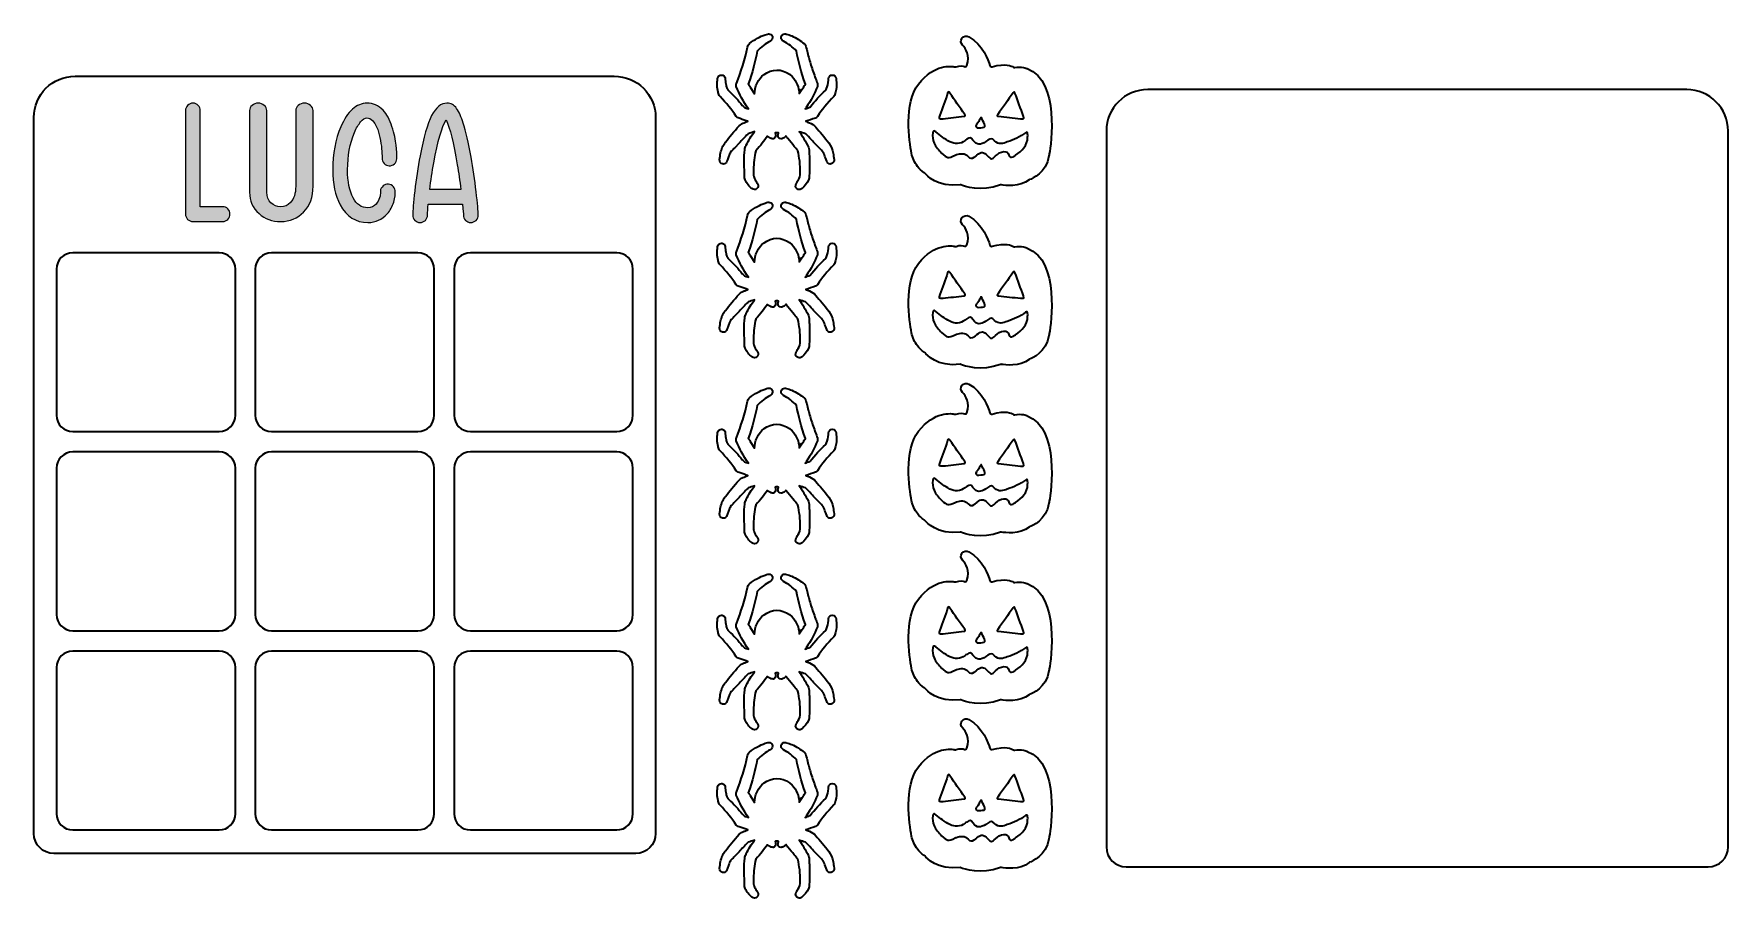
# Model space of a CAD drawing. Extents: x -1599 to 1560, y -1261 to 352.
import ezdxf

# ---------------------------------------------------------------- set-up
doc = ezdxf.new("R2010")
doc.units = 0
doc.header["$MEASUREMENT"] = 0
doc.layers.add('Layer 1', color=7, linetype='Continuous', lineweight=0)

# ---------------------------------------------------------------- blocks, each defined once
blk = doc.blocks.new('Block_0')
at = {"layer": 'Layer 1', "true_color": 0x000000, "transparency": 33554687}
h = blk.add_hatch(color=18, dxfattribs=at)
h.dxf.hatch_style = 2
edge = h.paths.add_edge_path()
edge.add_spline(control_points=[(-1247.2, 29.4), (-1243.4, 29.4), (-1240.1, 28.1), (-1237.4, 25.4), (-1234.7, 22.7), (-1233.4, 19.5), (-1233.4, 15.6), (-1233.4, 11.7), (-1234.7, 8.5), (-1237.4, 5.8), (-1240.1, 3.1), (-1243.4, 1.8), (-1247.2, 1.8), (-1247.2, 1.8), (-1302.5, 1.8), (-1302.5, 1.8), (-1306.4, 1.8), (-1309.6, 3.1), (-1312.3, 5.8), (-1315, 8.5), (-1316.3, 11.7), (-1316.3, 15.6), (-1316.3, 15.6), (-1316.3, 208.8), (-1316.3, 208.8), (-1316.3, 212.5), (-1315, 215.8), (-1312.3, 218.5), (-1309.6, 221.3), (-1306.4, 222.6), (-1302.5, 222.6), (-1298.6, 222.6), (-1295.4, 221.3), (-1292.7, 218.5), (-1290, 215.8), (-1288.7, 212.5), (-1288.7, 208.8), (-1288.7, 208.8), (-1288.7, 29.4), (-1288.7, 29.4), (-1288.7, 29.4), (-1247.2, 29.4), (-1247.2, 29.4)], knot_values=[0, 0, 0, 0, 1, 1, 1, 2, 2, 2, 3, 3, 3, 4, 4, 4, 5, 5, 5, 6, 6, 6, 7, 7, 7, 8, 8, 8, 9, 9, 9, 10, 10, 10, 11, 11, 11, 12, 12, 12, 13, 13, 13, 14, 14, 14, 14], degree=3, periodic=0)
h = blk.add_hatch(color=18, dxfattribs=at)
h.dxf.hatch_style = 2
edge = h.paths.add_edge_path()
edge.add_spline(control_points=[(-1138.9, 1.8), (-1154.7, 1.8), (-1168.1, 6.8), (-1179.2, 16.7), (-1191, 27.1), (-1196.8, 40.4), (-1196.8, 56.6), (-1196.8, 56.6), (-1196.8, 208.8), (-1196.8, 208.8), (-1196.8, 212.7), (-1195.3, 216), (-1192.2, 218.6), (-1189, 221.3), (-1185.3, 222.6), (-1180.8, 222.6), (-1176.3, 222.6), (-1172.6, 221.3), (-1169.4, 218.6), (-1166.3, 216), (-1164.8, 212.7), (-1164.8, 208.8), (-1164.8, 208.8), (-1164.8, 56.6), (-1164.8, 56.6), (-1164.8, 48.1), (-1162.2, 41.5), (-1157.1, 36.7), (-1151.9, 31.8), (-1145.9, 29.4), (-1138.9, 29.4), (-1131.6, 29.4), (-1125.6, 31.9), (-1120.8, 37), (-1114.2, 43.8), (-1110.8, 54.1), (-1110.8, 67.7), (-1110.8, 67.7), (-1110.8, 208.8), (-1110.8, 208.8), (-1110.8, 212.5), (-1109.2, 215.8), (-1106, 218.5), (-1102.8, 221.3), (-1099, 222.6), (-1094.6, 222.6), (-1090.1, 222.6), (-1086.3, 221.3), (-1083.2, 218.6), (-1080.1, 216), (-1078.5, 212.7), (-1078.5, 208.8), (-1078.5, 208.8), (-1078.5, 67.7), (-1078.5, 67.7), (-1078.5, 47.5), (-1084.4, 31.4), (-1096.1, 19.4), (-1107.4, 7.6), (-1121.7, 1.8), (-1138.9, 1.8)], knot_values=[0, 0, 0, 0, 1, 1, 1, 2, 2, 2, 3, 3, 3, 4, 4, 4, 5, 5, 5, 6, 6, 6, 7, 7, 7, 8, 8, 8, 9, 9, 9, 10, 10, 10, 11, 11, 11, 12, 12, 12, 13, 13, 13, 14, 14, 14, 15, 15, 15, 16, 16, 16, 17, 17, 17, 18, 18, 18, 19, 19, 19, 20, 20, 20, 20], degree=3, periodic=0)
h = blk.add_hatch(color=18, dxfattribs=at)
h.dxf.hatch_style = 2
edge = h.paths.add_edge_path()
edge.add_spline(control_points=[(-978, 222.6), (-966.5, 222.6), (-956.5, 218.2), (-947.9, 209.3), (-941.1, 202.1), (-935.5, 192), (-931.3, 178.8), (-927.1, 165.7), (-924.4, 154.2), (-923.4, 144.3), (-922.3, 134.4), (-922, 126), (-922.3, 119), (-922.4, 115.3), (-923.9, 112.1), (-926.6, 109.5), (-929.4, 106.9), (-932.7, 105.7), (-936.5, 105.9), (-940.3, 106), (-943.4, 107.5), (-946.1, 110.2), (-948.8, 113), (-950.1, 116.3), (-949.9, 120.1), (-949.5, 130.8), (-950.8, 143.6), (-953.8, 158.3), (-956.9, 173.1), (-961.5, 183.8), (-967.7, 190.3), (-970.7, 193.4), (-974.1, 195), (-978, 195), (-981.6, 195), (-985.5, 192.6), (-989.7, 187.7), (-993.9, 182.7), (-997.8, 176.2), (-1001.2, 168), (-1009.8, 147.2), (-1014.1, 124.1), (-1014.1, 98.5), (-1014.1, 76.4), (-1010.7, 58.8), (-1003.8, 45.9), (-997.3, 33.6), (-988.1, 27.4), (-976.2, 27.4), (-970.3, 27.4), (-965.1, 29.8), (-960.8, 34.5), (-958, 37.8), (-955.9, 41.6), (-954.5, 46), (-953.1, 50.4), (-952.5, 53.7), (-952.8, 55.9), (-953.3, 59.8), (-952.3, 63.2), (-949.9, 66.2), (-947.5, 69.2), (-944.5, 70.9), (-940.8, 71.3), (-936.9, 71.8), (-933.5, 70.8), (-930.5, 68.5), (-927.5, 66.2), (-925.8, 63.2), (-925.4, 59.5), (-924.6, 53.3), (-925.5, 46.1), (-928, 38), (-930.4, 29.9), (-934.5, 22.6), (-940.1, 16.3), (-949.8, 5.4), (-961.8, 0), (-976.2, 0), (-998.9, 0), (-1016.3, 11.1), (-1028.1, 33.2), (-1037.2, 50.4), (-1041.7, 72.2), (-1041.7, 98.5), (-1041.7, 128.1), (-1036.7, 154.8), (-1026.6, 178.7), (-1020.6, 192.9), (-1013.5, 203.7), (-1005.1, 211.3), (-996.7, 218.9), (-987.6, 222.6), (-978, 222.6)], knot_values=[0, 0, 0, 0, 1, 1, 1, 2, 2, 2, 3, 3, 3, 4, 4, 4, 5, 5, 5, 6, 6, 6, 7, 7, 7, 8, 8, 8, 9, 9, 9, 10, 10, 10, 11, 11, 11, 12, 12, 12, 13, 13, 13, 14, 14, 14, 15, 15, 15, 16, 16, 16, 17, 17, 17, 18, 18, 18, 19, 19, 19, 20, 20, 20, 21, 21, 21, 22, 22, 22, 23, 23, 23, 24, 24, 24, 25, 25, 25, 26, 26, 26, 27, 27, 27, 28, 28, 28, 29, 29, 29, 30, 30, 30, 31, 31, 31, 31], degree=3, periodic=0)
h = blk.add_hatch(color=18, dxfattribs=at)
h.dxf.hatch_style = 2
edge = h.paths.add_edge_path()
edge.add_spline(control_points=[(-860.8, 61.5), (-860.8, 61.5), (-802.8, 61.5), (-802.8, 61.5), (-804.7, 77.6), (-807, 92.9), (-809.5, 107.6), (-816.3, 148.8), (-823.2, 176.7), (-830.2, 191.4), (-838.4, 178.5), (-846.1, 151.8), (-853.4, 111.2), (-856.4, 95), (-858.8, 78.4), (-860.8, 61.5)], knot_values=[0, 0, 0, 0, 1, 1, 1, 2, 2, 2, 3, 3, 3, 4, 4, 4, 5, 5, 5, 5], degree=3, periodic=0)
edge = h.paths.add_edge_path()
edge.add_spline(control_points=[(-798.4, 185.6), (-793.5, 169.9), (-788.6, 148.6), (-783.9, 121.7), (-780.2, 101), (-777, 79.6), (-774.4, 57.5), (-771.8, 35.4), (-770.5, 20.7), (-770.5, 13.6), (-770.5, 9.9), (-771.8, 6.7), (-774.5, 4), (-777.2, 1.3), (-780.5, 0), (-784.3, 0), (-788.2, 0), (-791.4, 1.3), (-794.1, 4), (-796.8, 6.7), (-798.1, 9.9), (-798.1, 13.6), (-798.1, 15.7), (-798.7, 22.4), (-799.7, 33.9), (-799.7, 33.9), (-863.9, 33.9), (-863.9, 33.9), (-864.6, 26.1), (-865, 19.4), (-865, 13.6), (-865, 9.9), (-866.3, 6.7), (-869, 4), (-871.7, 1.3), (-874.9, 0), (-878.8, 0), (-882.7, 0), (-885.9, 1.3), (-888.6, 4), (-891.3, 6.7), (-892.6, 9.9), (-892.6, 13.6), (-892.6, 21.9), (-891.4, 37), (-888.8, 58.9), (-886.3, 80.9), (-883, 102.6), (-879, 124.1), (-872.5, 158.8), (-865.3, 183.8), (-857.3, 199.4), (-849.4, 214.9), (-839.8, 222.6), (-828.7, 222.6), (-821.4, 222.6), (-815.4, 219.3), (-810.7, 212.6), (-806, 205.9), (-801.9, 196.9), (-798.4, 185.6)], knot_values=[0, 0, 0, 0, 1, 1, 1, 2, 2, 2, 3, 3, 3, 4, 4, 4, 5, 5, 5, 6, 6, 6, 7, 7, 7, 8, 8, 8, 9, 9, 9, 10, 10, 10, 11, 11, 11, 12, 12, 12, 13, 13, 13, 14, 14, 14, 15, 15, 15, 16, 16, 16, 17, 17, 17, 18, 18, 18, 19, 19, 19, 20, 20, 20, 20], degree=3, periodic=0)
at = {"layer": 'Layer 1'}
for points, knots in [([(-1247.2, 29.4), (-1243.4, 29.4), (-1240.1, 28.1), (-1237.4, 25.4), (-1234.7, 22.7), (-1233.4, 19.5), (-1233.4, 15.6), (-1233.4, 11.7), (-1234.7, 8.5), (-1237.4, 5.8), (-1240.1, 3.1), (-1243.4, 1.8), (-1247.2, 1.8), (-1247.2, 1.8), (-1302.5, 1.8), (-1302.5, 1.8), (-1306.4, 1.8), (-1309.6, 3.1), (-1312.3, 5.8), (-1315, 8.5), (-1316.3, 11.7), (-1316.3, 15.6), (-1316.3, 15.6), (-1316.3, 208.8), (-1316.3, 208.8), (-1316.3, 212.5), (-1315, 215.8), (-1312.3, 218.5), (-1309.6, 221.3), (-1306.4, 222.6), (-1302.5, 222.6), (-1298.6, 222.6), (-1295.4, 221.3), (-1292.7, 218.5), (-1290, 215.8), (-1288.7, 212.5), (-1288.7, 208.8), (-1288.7, 208.8), (-1288.7, 29.4), (-1288.7, 29.4), (-1288.7, 29.4), (-1247.2, 29.4), (-1247.2, 29.4)], [0, 0, 0, 0, 1, 1, 1, 2, 2, 2, 3, 3, 3, 4, 4, 4, 5, 5, 5, 6, 6, 6, 7, 7, 7, 8, 8, 8, 9, 9, 9, 10, 10, 10, 11, 11, 11, 12, 12, 12, 13, 13, 13, 14, 14, 14, 14]), ([(-1138.9, 1.8), (-1154.7, 1.8), (-1168.1, 6.8), (-1179.2, 16.7), (-1191, 27.1), (-1196.8, 40.4), (-1196.8, 56.6), (-1196.8, 56.6), (-1196.8, 208.8), (-1196.8, 208.8), (-1196.8, 212.7), (-1195.3, 216), (-1192.2, 218.6), (-1189, 221.3), (-1185.3, 222.6), (-1180.8, 222.6), (-1176.3, 222.6), (-1172.6, 221.3), (-1169.4, 218.6), (-1166.3, 216), (-1164.8, 212.7), (-1164.8, 208.8), (-1164.8, 208.8), (-1164.8, 56.6), (-1164.8, 56.6), (-1164.8, 48.1), (-1162.2, 41.5), (-1157.1, 36.7), (-1151.9, 31.8), (-1145.9, 29.4), (-1138.9, 29.4), (-1131.6, 29.4), (-1125.6, 31.9), (-1120.8, 37), (-1114.2, 43.8), (-1110.8, 54.1), (-1110.8, 67.7), (-1110.8, 67.7), (-1110.8, 208.8), (-1110.8, 208.8), (-1110.8, 212.5), (-1109.2, 215.8), (-1106, 218.5), (-1102.8, 221.3), (-1099, 222.6), (-1094.6, 222.6), (-1090.1, 222.6), (-1086.3, 221.3), (-1083.2, 218.6), (-1080.1, 216), (-1078.5, 212.7), (-1078.5, 208.8), (-1078.5, 208.8), (-1078.5, 67.7), (-1078.5, 67.7), (-1078.5, 47.5), (-1084.4, 31.4), (-1096.1, 19.4), (-1107.4, 7.6), (-1121.7, 1.8), (-1138.9, 1.8)], [0, 0, 0, 0, 1, 1, 1, 2, 2, 2, 3, 3, 3, 4, 4, 4, 5, 5, 5, 6, 6, 6, 7, 7, 7, 8, 8, 8, 9, 9, 9, 10, 10, 10, 11, 11, 11, 12, 12, 12, 13, 13, 13, 14, 14, 14, 15, 15, 15, 16, 16, 16, 17, 17, 17, 18, 18, 18, 19, 19, 19, 20, 20, 20, 20]), ([(-978, 222.6), (-966.5, 222.6), (-956.5, 218.2), (-947.9, 209.3), (-941.1, 202.1), (-935.5, 192), (-931.3, 178.8), (-927.1, 165.7), (-924.4, 154.2), (-923.4, 144.3), (-922.3, 134.4), (-922, 126), (-922.3, 119), (-922.4, 115.3), (-923.9, 112.1), (-926.6, 109.5), (-929.4, 106.9), (-932.7, 105.7), (-936.5, 105.9), (-940.3, 106), (-943.4, 107.5), (-946.1, 110.2), (-948.8, 113), (-950.1, 116.3), (-949.9, 120.1), (-949.5, 130.8), (-950.8, 143.6), (-953.8, 158.3), (-956.9, 173.1), (-961.5, 183.8), (-967.7, 190.3), (-970.7, 193.4), (-974.1, 195), (-978, 195), (-981.6, 195), (-985.5, 192.6), (-989.7, 187.7), (-993.9, 182.7), (-997.8, 176.2), (-1001.2, 168), (-1009.8, 147.2), (-1014.1, 124.1), (-1014.1, 98.5), (-1014.1, 76.4), (-1010.7, 58.8), (-1003.8, 45.9), (-997.3, 33.6), (-988.1, 27.4), (-976.2, 27.4), (-970.3, 27.4), (-965.1, 29.8), (-960.8, 34.5), (-958, 37.8), (-955.9, 41.6), (-954.5, 46), (-953.1, 50.4), (-952.5, 53.7), (-952.8, 55.9), (-953.3, 59.8), (-952.3, 63.2), (-949.9, 66.2), (-947.5, 69.2), (-944.5, 70.9), (-940.8, 71.3), (-936.9, 71.8), (-933.5, 70.8), (-930.5, 68.5), (-927.5, 66.2), (-925.8, 63.2), (-925.4, 59.5), (-924.6, 53.3), (-925.5, 46.1), (-928, 38), (-930.4, 29.9), (-934.5, 22.6), (-940.1, 16.3), (-949.8, 5.4), (-961.8, 0), (-976.2, 0), (-998.9, 0), (-1016.3, 11.1), (-1028.1, 33.2), (-1037.2, 50.4), (-1041.7, 72.2), (-1041.7, 98.5), (-1041.7, 128.1), (-1036.7, 154.8), (-1026.6, 178.7), (-1020.6, 192.9), (-1013.5, 203.7), (-1005.1, 211.3), (-996.7, 218.9), (-987.6, 222.6), (-978, 222.6)], [0, 0, 0, 0, 1, 1, 1, 2, 2, 2, 3, 3, 3, 4, 4, 4, 5, 5, 5, 6, 6, 6, 7, 7, 7, 8, 8, 8, 9, 9, 9, 10, 10, 10, 11, 11, 11, 12, 12, 12, 13, 13, 13, 14, 14, 14, 15, 15, 15, 16, 16, 16, 17, 17, 17, 18, 18, 18, 19, 19, 19, 20, 20, 20, 21, 21, 21, 22, 22, 22, 23, 23, 23, 24, 24, 24, 25, 25, 25, 26, 26, 26, 27, 27, 27, 28, 28, 28, 29, 29, 29, 30, 30, 30, 31, 31, 31, 31]), ([(-798.4, 185.6), (-793.5, 169.9), (-788.6, 148.6), (-783.9, 121.7), (-780.2, 101), (-777, 79.6), (-774.4, 57.5), (-771.8, 35.4), (-770.5, 20.7), (-770.5, 13.6), (-770.5, 9.9), (-771.8, 6.7), (-774.5, 4), (-777.2, 1.3), (-780.5, 0), (-784.3, 0), (-788.2, 0), (-791.4, 1.3), (-794.1, 4), (-796.8, 6.7), (-798.1, 9.9), (-798.1, 13.6), (-798.1, 15.7), (-798.7, 22.4), (-799.7, 33.9), (-799.7, 33.9), (-863.9, 33.9), (-863.9, 33.9), (-864.6, 26.1), (-865, 19.4), (-865, 13.6), (-865, 9.9), (-866.3, 6.7), (-869, 4), (-871.7, 1.3), (-874.9, 0), (-878.8, 0), (-882.7, 0), (-885.9, 1.3), (-888.6, 4), (-891.3, 6.7), (-892.6, 9.9), (-892.6, 13.6), (-892.6, 21.9), (-891.4, 37), (-888.8, 58.9), (-886.3, 80.9), (-883, 102.6), (-879, 124.1), (-872.5, 158.8), (-865.3, 183.8), (-857.3, 199.4), (-849.4, 214.9), (-839.8, 222.6), (-828.7, 222.6), (-821.4, 222.6), (-815.4, 219.3), (-810.7, 212.6), (-806, 205.9), (-801.9, 196.9), (-798.4, 185.6)], [0, 0, 0, 0, 1, 1, 1, 2, 2, 2, 3, 3, 3, 4, 4, 4, 5, 5, 5, 6, 6, 6, 7, 7, 7, 8, 8, 8, 9, 9, 9, 10, 10, 10, 11, 11, 11, 12, 12, 12, 13, 13, 13, 14, 14, 14, 15, 15, 15, 16, 16, 16, 17, 17, 17, 18, 18, 18, 19, 19, 19, 20, 20, 20, 20]), ([(-860.8, 61.5), (-860.8, 61.5), (-802.8, 61.5), (-802.8, 61.5), (-804.7, 77.6), (-807, 92.9), (-809.5, 107.6), (-816.3, 148.8), (-823.2, 176.7), (-830.2, 191.4), (-838.4, 178.5), (-846.1, 151.8), (-853.4, 111.2), (-856.4, 95), (-858.8, 78.4), (-860.8, 61.5)], [0, 0, 0, 0, 1, 1, 1, 2, 2, 2, 3, 3, 3, 4, 4, 4, 5, 5, 5, 5])]:
    blk.add_open_spline(points, degree=3, knots=knots, dxfattribs=at)

msp = doc.modelspace()

# ---------------------------------------------------------------- linework, layer by layer
at = {"layer": 'Layer 1', "color": 1, "lineweight": 35, "true_color": 0xff0000}
for points, knots in [([(-138, 197.8), (-129.6, 210.2), (-119.6, 222.4), (-107.5, 235.2), (-106.6, 236.2), (-105.9, 237.4), (-105.4, 238.7), (-103.3, 244.9), (-102.3, 251.2), (-102.4, 257.4), (-102.4, 260.9), (-102.8, 264.3), (-103.1, 267.6), (-103.1, 267.6), (-103.2, 268.6), (-103.2, 268.6), (-103.5, 272.5), (-106.4, 275.2), (-110.3, 275.2), (-114.1, 275.2), (-116.8, 272.6), (-117.2, 268.7), (-117.3, 268), (-117.3, 267.3), (-117.4, 266.7), (-117.4, 266.7), (-117.4, 265.7), (-117.4, 265.7), (-117.9, 259.4), (-118.9, 254.4), (-120.7, 249.8), (-121.1, 248.7), (-121.7, 247.8), (-122.5, 247), (-132.8, 237.4), (-142.6, 226.8), (-151.6, 215.4), (-151.7, 215.4), (-151.8, 215.3), (-151.8, 215.3), (-154.8, 214.1), (-157.8, 213), (-160.7, 211.9), (-160.1, 212.7), (-159.5, 213.6), (-158.9, 214.4), (-149.9, 227.3), (-143.1, 240.1), (-138, 253.5), (-137, 256.1), (-137.6, 258.2), (-138, 259.5), (-139.1, 262.6), (-140.3, 265.6), (-141.4, 268.7), (-144.4, 276.8), (-147.5, 285.1), (-150, 293.5), (-152.4, 301.2), (-154.4, 309.2), (-156.4, 316.9), (-157.4, 320.8), (-158.4, 324.8), (-159.4, 328.8), (-159.9, 330.5), (-160.9, 332.2), (-162.2, 333.3), (-169.4, 339.4), (-177.3, 344.3), (-185.7, 348), (-189, 349.4), (-192.4, 350.4), (-195.7, 351.4), (-195.7, 351.4), (-196.4, 351.6), (-196.4, 351.6), (-197.2, 351.8), (-197.9, 352), (-198.7, 352), (-201.9, 352), (-204.6, 349.8), (-205.4, 346.5), (-205.9, 344.5), (-205.9, 340.9), (-201.3, 338.4), (-192.3, 333.5), (-184.1, 327.3), (-176.9, 319.8), (-173.4, 300.2), (-168, 280), (-160.3, 258), (-161.7, 255.9), (-163.1, 253.6), (-164.6, 251.4), (-164.6, 251.4), (-164.6, 251.4), (-164.6, 251.4), (-164.6, 251.4), (-168, 246.3), (-168, 246.3), (-168.2, 247), (-168.3, 247.6), (-168.5, 248.3), (-168.4, 247.6), (-168.3, 246.8), (-168.2, 246.1), (-168.2, 246.1), (-171.9, 240.5), (-171.9, 240.5), (-172.4, 252.5), (-176.6, 263.2), (-185.2, 272.1), (-197.8, 285.2), (-216.6, 288.3), (-232.3, 279.4), (-246, 271.8), (-253, 259.4), (-254.9, 244.1), (-255.1, 242.8), (-255.1, 241.4), (-255.1, 240), (-255.1, 240), (-263.3, 252.6), (-263.3, 252.6), (-264.5, 254.4), (-265.7, 256.2), (-266.8, 258), (-259.2, 279.9), (-253.8, 300.1), (-250.2, 319.8), (-242.9, 327.4), (-234.6, 333.7), (-225.7, 338.4), (-222.2, 340.3), (-220.7, 343.8), (-222, 347.4), (-223.1, 350.2), (-225.6, 351.9), (-228.6, 351.9), (-229.2, 351.9), (-229.9, 351.8), (-230.6, 351.7), (-232, 351.3), (-233.8, 350.9), (-235.5, 350.3), (-245.1, 347), (-254.3, 341.8), (-264.3, 334), (-266.9, 332), (-267.6, 329.5), (-268.1, 327.3), (-273.1, 304.2), (-280.2, 281.4), (-289.1, 259.4), (-289.9, 257.5), (-289.9, 255.6), (-289.2, 253.6), (-283.7, 239.2), (-276.3, 225.6), (-266.6, 212), (-268.3, 212.7), (-270.1, 213.3), (-271.9, 213.9), (-274.4, 214.7), (-276.2, 216.1), (-278.1, 218.5), (-285.2, 227.4), (-293.5, 236.5), (-303.7, 246.2), (-305.4, 247.9), (-306.3, 249.1), (-306.7, 250.5), (-306.9, 251.1), (-307.1, 251.7), (-307.3, 252.3), (-307.7, 253.7), (-308.1, 255), (-308.4, 256.3), (-308.9, 259.7), (-309.3, 263.3), (-309.7, 266.7), (-309.7, 266.7), (-309.8, 268.1), (-309.8, 268.1), (-310, 269.4), (-310.4, 273.3), (-314.5, 274.8), (-315.4, 275.1), (-316.2, 275.2), (-317, 275.2), (-320.5, 275.2), (-323.4, 272.6), (-324, 268.8), (-325.4, 259.9), (-325.1, 251.3), (-323.1, 243.3), (-323, 243), (-322.9, 242.7), (-322.8, 242.3), (-322.3, 240.1), (-321.7, 237.4), (-319.5, 235), (-307.7, 222.6), (-297.8, 210.4), (-289.2, 197.7), (-288.3, 196.5), (-287.1, 195.5), (-285.7, 195.1), (-280.7, 193.3), (-275.7, 191.6), (-270.6, 189.9), (-270.6, 189.9), (-267.4, 188.8), (-267.4, 188.8), (-269.5, 188.1), (-271.6, 187.3), (-273.6, 186.5), (-273.6, 186.5), (-274.4, 186.2), (-274.4, 186.2), (-277.5, 185), (-281, 183.6), (-283.8, 180.5), (-293.7, 169.4), (-301.8, 159.9), (-309.4, 149.6), (-309.7, 149.2), (-310.1, 148.7), (-310.4, 148.2), (-312.2, 145.9), (-314.1, 143.3), (-315.3, 140.2), (-317.9, 133.7), (-319.5, 126.4), (-320.3, 117.3), (-320.8, 113.2), (-318.5, 110.1), (-314.7, 109.3), (-314.2, 109.2), (-313.7, 109.1), (-313.3, 109.1), (-310.2, 109.1), (-307.7, 111.1), (-306.6, 114.4), (-306.2, 115.3), (-305.9, 116.2), (-305.6, 117.2), (-304.7, 119.6), (-303.9, 121.9), (-303, 124.2), (-303, 124.2), (-302.4, 125.6), (-302.4, 125.6), (-301.3, 128.4), (-300.3, 131), (-298.5, 132.8), (-296.3, 135), (-294.2, 137.3), (-292.1, 139.6), (-292.1, 139.6), (-284, 148), (-284, 148), (-278.7, 153.7), (-273.3, 159.3), (-267.9, 165), (-267.4, 165.4), (-267.2, 165.7), (-267.2, 165.7), (-263.3, 167), (-259.3, 168.2), (-255.3, 169.5), (-260.4, 162.4), (-266.2, 153.7), (-270.7, 144.1), (-270.7, 144.1), (-271.1, 143.3), (-271.1, 143.3), (-272.2, 141.1), (-273.3, 138.6), (-273.6, 135.8), (-274.3, 128.4), (-274.6, 121.8), (-274.6, 115.5), (-274.5, 107.6), (-274.3, 99.6), (-274, 91.9), (-273.9, 89), (-273.8, 86.2), (-273.8, 83.4), (-273.7, 82.2), (-273.6, 80.8), (-272.9, 79.5), (-269.6, 72.8), (-265.5, 67.6), (-260.4, 63.3), (-258.9, 62.1), (-257.2, 61.4), (-255.5, 61.4), (-253.8, 61.4), (-252.3, 62), (-250.9, 63.2), (-248.3, 65.5), (-247.8, 69.1), (-249.7, 72.4), (-249.7, 72.4), (-250.3, 73.4), (-250.3, 73.4), (-251.9, 76.2), (-253.5, 79.1), (-255.1, 81.9), (-256.5, 84.6), (-257.2, 87.4), (-257.1, 90.2), (-257, 92), (-257, 93.8), (-257.1, 95.5), (-257.1, 96.6), (-257.1, 97.7), (-257.1, 98.8), (-257, 110.8), (-255.5, 122.6), (-252.8, 133.8), (-252.8, 133.9), (-252.7, 134), (-252.7, 134), (-244.1, 143.7), (-237.1, 152.4), (-231.1, 160.9), (-229.8, 159.9), (-228.6, 159.2), (-227.6, 158.5), (-226.6, 157.9), (-225.6, 157.2), (-224.4, 156.8), (-223.8, 156.5), (-223.2, 156.4), (-222.5, 156.3), (-220.6, 155.8), (-219.8, 156.2), (-219.8, 156.2), (-219.8, 156.2), (-219.9, 156.4), (-219.9, 156.4), (-219.1, 156.6), (-218.3, 156.9), (-217.7, 157.4), (-215.4, 159.3), (-215.7, 162.4), (-215.8, 163.4), (-215.9, 164.3), (-216.1, 165.1), (-216.3, 165.7), (-216.4, 166.1), (-216.5, 166.4), (-216.5, 166.7), (-216.6, 167.1), (-216.5, 167.3), (-216.5, 167.3), (-216.5, 167.3), (-216.4, 167.4), (-216.2, 167.4), (-215.3, 167.6), (-214.3, 167.6), (-213.4, 167.6), (-212.6, 167.6), (-211.9, 167.6), (-211.2, 167.5), (-210.8, 167.4), (-210.7, 167.3), (-210.6, 167.3), (-210.6, 167.2), (-210.5, 166.9), (-210.6, 166.4), (-210.7, 166.1), (-210.8, 165.9), (-210.8, 165.7), (-211, 165.1), (-211.3, 164.3), (-211.4, 163.4), (-211.5, 162.4), (-211.8, 159.6), (-209.8, 157.7), (-208.8, 156.7), (-207.3, 156.2), (-205.6, 156.2), (-204.9, 156.2), (-204, 156.2), (-203.1, 156.6), (-201, 157.4), (-199.3, 158.6), (-197.9, 160), (-197.9, 160), (-197.9, 159.9), (-197.9, 159.9), (-197.9, 159.9), (-197.4, 160.4), (-196.5, 161.2), (-196.5, 161.2), (-196.4, 161.3), (-196.4, 161.3), (-195.2, 159.6), (-194.1, 158.1), (-192.8, 156.5), (-189, 151.7), (-185, 146.8), (-181.1, 142.1), (-178.9, 139.4), (-176.7, 136.7), (-174.5, 134.1), (-174.4, 134), (-174.4, 133.9), (-174.4, 133.8), (-171.4, 121.6), (-169.9, 108), (-170, 92.2), (-170, 87.4), (-171.2, 82.9), (-173.8, 78.6), (-174.5, 77.5), (-175.1, 76.5), (-175.7, 75.4), (-176.2, 74.5), (-176.7, 73.6), (-177.3, 72.8), (-179.8, 68.5), (-178.4, 65), (-176.2, 63.2), (-174.9, 62), (-173.3, 61.4), (-171.7, 61.4), (-169.9, 61.4), (-168.1, 62.1), (-166.4, 63.6), (-161.8, 67.5), (-157.9, 72.5), (-154.5, 78.9), (-153.9, 80.1), (-153.5, 81.2), (-153.5, 82.4), (-153.4, 84.2), (-153.3, 86), (-153.2, 87.8), (-152.9, 92.5), (-152.6, 97.4), (-152.6, 102.3), (-152.6, 112.2), (-152.9, 122.1), (-153.1, 130.7), (-153.1, 130.7), (-153.2, 131.3), (-153.2, 131.3), (-153.2, 134.1), (-153.4, 137.2), (-154.7, 140.4), (-159.6, 151.6), (-166.2, 161.6), (-171.8, 169.4), (-167.9, 168.2), (-164, 167), (-160.1, 165.7), (-160, 165.7), (-159.9, 165.6), (-159.8, 165.5), (-156.5, 162), (-153.1, 158.5), (-149.7, 154.9), (-143.5, 148.4), (-137, 141.6), (-130.6, 134.9), (-128.1, 132.3), (-126.2, 129.5), (-125, 126.3), (-123.5, 122.3), (-122.1, 118.4), (-120.6, 114.4), (-120, 112.8), (-119.1, 111.4), (-117.9, 110.5), (-116.8, 109.6), (-115.4, 109.1), (-113.9, 109.1), (-113.4, 109.1), (-112.8, 109.2), (-112.2, 109.3), (-108.4, 110.3), (-106.2, 113.5), (-106.8, 117.6), (-107.5, 122.2), (-108.1, 125.8), (-108.7, 129.2), (-110.1, 136.7), (-112.7, 143.1), (-116.9, 148.5), (-124.9, 159.1), (-133.5, 169.3), (-141, 177.9), (-144.3, 181.8), (-148.2, 184.5), (-152.9, 186.2), (-155.2, 187.1), (-157.5, 187.9), (-159.8, 188.8), (-153.8, 190.8), (-147.8, 192.9), (-141.8, 194.9), (-140.2, 195.5), (-138.8, 196.5), (-138, 197.8)], [0, 0, 0, 0, 1, 1, 1, 2, 2, 2, 3, 3, 3, 4, 4, 4, 5, 5, 5, 6, 6, 6, 7, 7, 7, 8, 8, 8, 9, 9, 9, 10, 10, 10, 11, 11, 11, 12, 12, 12, 13, 13, 13, 14, 14, 14, 15, 15, 15, 16, 16, 16, 17, 17, 17, 18, 18, 18, 19, 19, 19, 20, 20, 20, 21, 21, 21, 22, 22, 22, 23, 23, 23, 24, 24, 24, 25, 25, 25, 26, 26, 26, 27, 27, 27, 28, 28, 28, 29, 29, 29, 30, 30, 30, 31, 31, 31, 32, 32, 32, 33, 33, 33, 34, 34, 34, 35, 35, 35, 36, 36, 36, 37, 37, 37, 38, 38, 38, 39, 39, 39, 40, 40, 40, 41, 41, 41, 42, 42, 42, 43, 43, 43, 44, 44, 44, 45, 45, 45, 46, 46, 46, 47, 47, 47, 48, 48, 48, 49, 49, 49, 50, 50, 50, 51, 51, 51, 52, 52, 52, 53, 53, 53, 54, 54, 54, 55, 55, 55, 56, 56, 56, 57, 57, 57, 58, 58, 58, 59, 59, 59, 60, 60, 60, 61, 61, 61, 62, 62, 62, 63, 63, 63, 64, 64, 64, 65, 65, 65, 66, 66, 66, 67, 67, 67, 68, 68, 68, 69, 69, 69, 70, 70, 70, 71, 71, 71, 72, 72, 72, 73, 73, 73, 74, 74, 74, 75, 75, 75, 76, 76, 76, 77, 77, 77, 78, 78, 78, 79, 79, 79, 80, 80, 80, 81, 81, 81, 82, 82, 82, 83, 83, 83, 84, 84, 84, 85, 85, 85, 86, 86, 86, 87, 87, 87, 88, 88, 88, 89, 89, 89, 90, 90, 90, 91, 91, 91, 92, 92, 92, 93, 93, 93, 94, 94, 94, 95, 95, 95, 96, 96, 96, 97, 97, 97, 98, 98, 98, 99, 99, 99, 100, 100, 100, 101, 101, 101, 102, 102, 102, 103, 103, 103, 104, 104, 104, 105, 105, 105, 106, 106, 106, 107, 107, 107, 108, 108, 108, 109, 109, 109, 110, 110, 110, 111, 111, 111, 112, 112, 112, 113, 113, 113, 114, 114, 114, 115, 115, 115, 116, 116, 116, 117, 117, 117, 118, 118, 118, 119, 119, 119, 120, 120, 120, 121, 121, 121, 122, 122, 122, 123, 123, 123, 124, 124, 124, 125, 125, 125, 126, 126, 126, 127, 127, 127, 128, 128, 128, 129, 129, 129, 130, 130, 130, 131, 131, 131, 132, 132, 132, 133, 133, 133, 134, 134, 134, 135, 135, 135, 136, 136, 136, 137, 137, 137, 138, 138, 138, 139, 139, 139, 140, 140, 140, 141, 141, 141, 142, 142, 142, 143, 143, 143, 144, 144, 144, 145, 145, 145, 146, 146, 146, 147, 147, 147, 148, 148, 148, 149, 149, 149, 150, 150, 150, 151, 151, 151, 152, 152, 152, 153, 153, 153, 154, 154, 154, 155, 155, 155, 156, 156, 156, 157, 157, 157, 158, 158, 158, 159, 159, 159, 160, 160, 160, 161, 161, 161, 162, 162, 162, 163, 163, 163, 164, 164, 164, 165, 165, 165, 166, 166, 166, 167, 167, 167, 168, 168, 168, 169, 169, 169, 169]), ([(253.3, 287.1), (253.2, 287.2), (253.2, 287.2), (253.1, 287.2), (252, 287.8), (243.1, 291.9), (230.2, 289.2), (229.3, 289), (228.3, 289.2), (227.5, 289.8), (224.4, 292.2), (213.7, 297.7), (187.8, 290.6), (186.1, 290.1), (184.3, 291.1), (183.7, 292.8), (180.9, 302.5), (170.5, 331.8), (144.5, 346.5), (140.1, 349), (134.6, 347.8), (131.6, 343.7), (131.6, 343.7), (131.5, 343.6), (131.5, 343.6), (128.7, 339.7), (129.1, 334.3), (132.5, 330.8), (138.9, 324.3), (147, 311.7), (140.7, 292.9), (140.1, 291.2), (138.2, 290.2), (136.5, 290.8), (133.2, 292), (127.5, 293.1), (120.6, 290.4), (120, 290.2), (119.3, 290.1), (118.6, 290.3), (112.6, 291.6), (80.3, 296.7), (50.4, 258.3), (22.4, 222.6), (33.5, 151), (37.7, 129.2), (39.4, 120.2), (43.1, 111.8), (48.7, 104.6), (52, 100.4), (56.1, 96.2), (61.4, 92.9), (61.8, 92.7), (62, 92.4), (62.3, 92.1), (65, 88.6), (85.4, 65), (128, 70.3), (128.5, 70.4), (129.1, 70.3), (129.7, 70.1), (135, 67.9), (166.5, 56.1), (203.4, 70.1), (204, 70.3), (204.6, 70.4), (205.2, 70.3), (210.6, 69.3), (239.6, 65.1), (256.8, 79.6), (257.1, 79.8), (257.5, 80), (257.8, 80.1), (262, 81.6), (289, 92.5), (293.9, 124.1), (294.1, 125.5), (294.3, 126.8), (294.5, 128.1), (297.4, 145), (315, 263.4), (253.3, 287.1)], [0, 0, 0, 0, 1, 1, 1, 2, 2, 2, 3, 3, 3, 4, 4, 4, 5, 5, 5, 6, 6, 6, 7, 7, 7, 8, 8, 8, 9, 9, 9, 10, 10, 10, 11, 11, 11, 12, 12, 12, 13, 13, 13, 14, 14, 14, 15, 15, 15, 16, 16, 16, 17, 17, 17, 18, 18, 18, 19, 19, 19, 20, 20, 20, 21, 21, 21, 22, 22, 22, 23, 23, 23, 24, 24, 24, 25, 25, 25, 26, 26, 26, 27, 27, 27, 27]), ([(-516.8, 273), (-516.8, 273), (-1522, 273), (-1522, 273), (-1564.6, 273), (-1599.1, 238.5), (-1599.1, 195.9), (-1599.1, 195.9), (-1599.1, -1140.2), (-1599.1, -1140.2), (-1599.1, -1160.7), (-1582.5, -1177.3), (-1562, -1177.3), (-1562, -1177.3), (-476.8, -1177.3), (-476.8, -1177.3), (-456.3, -1177.3), (-439.7, -1160.7), (-439.7, -1140.2), (-439.7, -1140.2), (-439.7, 195.9), (-439.7, 195.9), (-439.7, 238.5), (-474.2, 273), (-516.8, 273)], [0, 0, 0, 0, 1, 1, 1, 2, 2, 2, 3, 3, 3, 4, 4, 4, 5, 5, 5, 6, 6, 6, 7, 7, 7, 8, 8, 8, 8]), ([(90.4, 200.3), (95.2, 213.9), (100.1, 227.5), (104.9, 241.1), (106.1, 244.5), (107, 244.3), (108.9, 241.6), (118.3, 228.3), (127.6, 215.1), (137, 201.8), (138.5, 199.7), (138.3, 198.5), (135.5, 198.2), (122.1, 196.7), (108.7, 195.1), (96.5, 193.7), (88.1, 193.5), (88, 193.6), (90.4, 200.3)], [0, 0, 0, 0, 1, 1, 1, 2, 2, 2, 3, 3, 3, 4, 4, 4, 5, 5, 5, 6, 6, 6, 6]), ([(198.3, 201.3), (207.9, 214.8), (217.5, 228.4), (226.9, 242), (228.6, 244.3), (229.5, 244.2), (230.5, 241.6), (235.8, 227.1), (241.1, 212.5), (246.4, 198), (248.8, 191.6), (243.9, 193.9), (240.9, 193.5), (227.3, 195.1), (213.4, 196.7), (199.5, 198.2), (196.8, 198.5), (197, 199.5), (198.3, 201.3)], [0, 0, 0, 0, 1, 1, 1, 2, 2, 2, 3, 3, 3, 4, 4, 4, 5, 5, 5, 6, 6, 6, 6]), ([(1560.3, 170.9), (1560.3, 170.9), (1560.3, -1165.2), (1560.3, -1165.2), (1560.3, -1185.7), (1543.7, -1202.3), (1523.2, -1202.3), (1523.2, -1202.3), (438, -1202.3), (438, -1202.3), (417.5, -1202.3), (400.9, -1185.7), (400.9, -1165.2), (400.9, -1165.2), (400.9, 170.9), (400.9, 170.9), (400.9, 213.5), (435.4, 248), (478, 248), (478, 248), (1483.2, 248), (1483.2, 248), (1525.8, 248), (1560.3, 213.5), (1560.3, 170.9)], [0, 0, 0, 0, 1, 1, 1, 2, 2, 2, 3, 3, 3, 4, 4, 4, 5, 5, 5, 6, 6, 6, 7, 7, 7, 8, 8, 8, 8]), ([(162.8, 188.4), (164.3, 190.8), (165.9, 193.3), (167.7, 196.2), (169.8, 191.7), (171.7, 187.7), (173.4, 183.7), (175.4, 179.2), (174.6, 177.4), (169.9, 177.2), (165.8, 177), (160, 175.1), (158, 178.3), (156.2, 181), (160.8, 185), (162.8, 188.4)], [0, 0, 0, 0, 1, 1, 1, 2, 2, 2, 3, 3, 3, 4, 4, 4, 5, 5, 5, 5]), ([(254.1, 159.4), (254.1, 143.1), (243.3, 133.9), (231.6, 125.4), (230.1, 124.3), (228.4, 123.5), (226.8, 122.7), (223.1, 120.7), (220.4, 120.8), (219.3, 125.8), (218.2, 130.7), (214.7, 132.4), (209.8, 132.2), (203.3, 132), (198.6, 128.4), (194.2, 124.1), (187, 117.2), (186.1, 117.2), (179.4, 124.5), (172.2, 132.4), (167.5, 132.7), (159.4, 125.7), (157.7, 124.3), (155.9, 123.1), (154.2, 121.7), (150, 118.5), (146.3, 119.5), (143.2, 123.1), (136.8, 130.3), (129.3, 128.9), (121.5, 126.6), (120.6, 126.4), (119.8, 125.9), (119, 125.5), (106.3, 119.3), (103.7, 119.8), (93.7, 129.6), (88, 135.1), (82.9, 141.1), (79.6, 148.3), (76.8, 154.3), (76.4, 160.7), (77.2, 167.1), (77.7, 171.5), (79.3, 171.8), (82.8, 168.9), (91, 162.2), (99.2, 155.5), (108.8, 150.7), (118.8, 145.6), (128.3, 146), (137.4, 152.9), (138.4, 153.7), (139.4, 154.5), (140.5, 155.2), (146.3, 159.1), (148, 159.3), (151.9, 153.8), (159.4, 142.8), (166.8, 145.1), (176.3, 150.9), (177.6, 151.7), (178.8, 152.5), (180, 153.3), (186.1, 157.5), (187.3, 157.7), (192.5, 152.2), (200, 144.4), (208.2, 147.5), (216.2, 150.3), (228.3, 154.5), (240, 159.7), (250.3, 167.5), (252.8, 169.3), (254, 168.2), (254.1, 165.5), (254.2, 163.4), (254.1, 161.4), (254.1, 159.4)], [0, 0, 0, 0, 1, 1, 1, 2, 2, 2, 3, 3, 3, 4, 4, 4, 5, 5, 5, 6, 6, 6, 7, 7, 7, 8, 8, 8, 9, 9, 9, 10, 10, 10, 11, 11, 11, 12, 12, 12, 13, 13, 13, 14, 14, 14, 15, 15, 15, 16, 16, 16, 17, 17, 17, 18, 18, 18, 19, 19, 19, 20, 20, 20, 21, 21, 21, 22, 22, 22, 23, 23, 23, 24, 24, 24, 25, 25, 25, 26, 26, 26, 26]), ([(-138, -116.2), (-129.6, -103.8), (-119.6, -91.6), (-107.5, -78.8), (-106.6, -77.8), (-105.9, -76.6), (-105.4, -75.3), (-103.3, -69.1), (-102.3, -62.8), (-102.4, -56.6), (-102.4, -53.1), (-102.8, -49.7), (-103.1, -46.4), (-103.1, -46.4), (-103.2, -45.4), (-103.2, -45.4), (-103.5, -41.5), (-106.4, -38.8), (-110.3, -38.8), (-114.1, -38.8), (-116.8, -41.4), (-117.2, -45.3), (-117.3, -46), (-117.3, -46.7), (-117.4, -47.3), (-117.4, -47.3), (-117.4, -48.3), (-117.4, -48.3), (-117.9, -54.6), (-118.9, -59.6), (-120.7, -64.2), (-121.1, -65.3), (-121.7, -66.2), (-122.5, -67), (-132.8, -76.6), (-142.6, -87.2), (-151.6, -98.6), (-151.7, -98.6), (-151.8, -98.7), (-151.8, -98.7), (-154.8, -99.9), (-157.8, -101), (-160.7, -102.1), (-160.1, -101.3), (-159.5, -100.4), (-158.9, -99.6), (-149.9, -86.7), (-143.1, -73.9), (-138, -60.5), (-137, -57.9), (-137.6, -55.8), (-138, -54.5), (-139.1, -51.4), (-140.3, -48.4), (-141.4, -45.3), (-144.4, -37.2), (-147.5, -28.9), (-150, -20.5), (-152.4, -12.8), (-154.4, -4.8), (-156.4, 2.9), (-157.4, 6.8), (-158.4, 10.8), (-159.4, 14.8), (-159.9, 16.5), (-160.9, 18.2), (-162.2, 19.3), (-169.4, 25.4), (-177.3, 30.3), (-185.7, 34), (-189, 35.4), (-192.4, 36.4), (-195.7, 37.4), (-195.7, 37.4), (-196.4, 37.6), (-196.4, 37.6), (-197.2, 37.8), (-197.9, 38), (-198.7, 38), (-201.9, 38), (-204.6, 35.8), (-205.4, 32.5), (-205.9, 30.5), (-205.9, 26.9), (-201.3, 24.4), (-192.3, 19.5), (-184.1, 13.3), (-176.9, 5.8), (-173.4, -13.8), (-168, -34), (-160.3, -56), (-161.7, -58.1), (-163.1, -60.4), (-164.6, -62.6), (-164.6, -62.6), (-164.6, -62.6), (-164.6, -62.6), (-164.6, -62.6), (-168, -67.7), (-168, -67.7), (-168.2, -67), (-168.3, -66.4), (-168.5, -65.7), (-168.4, -66.4), (-168.3, -67.2), (-168.2, -67.9), (-168.2, -67.9), (-171.9, -73.5), (-171.9, -73.5), (-172.4, -61.5), (-176.6, -50.8), (-185.2, -41.9), (-197.8, -28.8), (-216.6, -25.7), (-232.3, -34.6), (-246, -42.2), (-253, -54.6), (-254.9, -69.9), (-255.1, -71.2), (-255.1, -72.6), (-255.1, -74), (-255.1, -74), (-263.3, -61.4), (-263.3, -61.4), (-264.5, -59.6), (-265.7, -57.8), (-266.8, -56), (-259.2, -34.1), (-253.8, -13.9), (-250.2, 5.8), (-242.9, 13.4), (-234.6, 19.7), (-225.7, 24.4), (-222.2, 26.3), (-220.7, 29.8), (-222, 33.4), (-223.1, 36.2), (-225.6, 37.9), (-228.6, 37.9), (-229.2, 37.9), (-229.9, 37.8), (-230.6, 37.7), (-232, 37.3), (-233.8, 36.9), (-235.5, 36.3), (-245.1, 33), (-254.3, 27.8), (-264.3, 20), (-266.9, 18), (-267.6, 15.5), (-268.1, 13.3), (-273.1, -9.8), (-280.2, -32.6), (-289.1, -54.6), (-289.9, -56.5), (-289.9, -58.4), (-289.2, -60.4), (-283.7, -74.8), (-276.3, -88.4), (-266.6, -102), (-268.3, -101.3), (-270.1, -100.7), (-271.9, -100.1), (-274.4, -99.3), (-276.2, -97.9), (-278.1, -95.5), (-285.2, -86.6), (-293.5, -77.5), (-303.7, -67.8), (-305.4, -66.1), (-306.3, -64.9), (-306.7, -63.5), (-306.9, -62.9), (-307.1, -62.3), (-307.3, -61.7), (-307.7, -60.3), (-308.1, -59), (-308.4, -57.7), (-308.9, -54.3), (-309.3, -50.7), (-309.7, -47.3), (-309.7, -47.3), (-309.8, -45.9), (-309.8, -45.9), (-310, -44.6), (-310.4, -40.7), (-314.5, -39.2), (-315.4, -38.9), (-316.2, -38.8), (-317, -38.8), (-320.5, -38.8), (-323.4, -41.4), (-324, -45.2), (-325.4, -54.1), (-325.1, -62.7), (-323.1, -70.7), (-323, -71), (-322.9, -71.3), (-322.8, -71.7), (-322.3, -73.9), (-321.7, -76.6), (-319.5, -79), (-307.7, -91.4), (-297.8, -103.6), (-289.2, -116.3), (-288.3, -117.5), (-287.1, -118.5), (-285.7, -118.9), (-280.7, -120.7), (-275.7, -122.4), (-270.6, -124.1), (-270.6, -124.1), (-267.4, -125.2), (-267.4, -125.2), (-269.5, -125.9), (-271.6, -126.7), (-273.6, -127.5), (-273.6, -127.5), (-274.4, -127.8), (-274.4, -127.8), (-277.5, -129), (-281, -130.4), (-283.8, -133.5), (-293.7, -144.6), (-301.8, -154.1), (-309.4, -164.4), (-309.7, -164.8), (-310.1, -165.3), (-310.4, -165.8), (-312.2, -168.1), (-314.1, -170.7), (-315.3, -173.8), (-317.9, -180.3), (-319.5, -187.6), (-320.3, -196.7), (-320.8, -200.8), (-318.5, -203.9), (-314.7, -204.7), (-314.2, -204.8), (-313.7, -204.9), (-313.3, -204.9), (-310.2, -204.9), (-307.7, -202.9), (-306.6, -199.6), (-306.2, -198.7), (-305.9, -197.8), (-305.6, -196.8), (-304.7, -194.4), (-303.9, -192.1), (-303, -189.8), (-303, -189.8), (-302.4, -188.4), (-302.4, -188.4), (-301.3, -185.6), (-300.3, -183), (-298.5, -181.2), (-296.3, -179), (-294.2, -176.7), (-292.1, -174.4), (-292.1, -174.4), (-284, -166), (-284, -166), (-278.7, -160.3), (-273.3, -154.7), (-267.9, -149), (-267.4, -148.6), (-267.2, -148.3), (-267.2, -148.3), (-263.3, -147), (-259.3, -145.8), (-255.3, -144.5), (-260.4, -151.6), (-266.2, -160.3), (-270.7, -169.9), (-270.7, -169.9), (-271.1, -170.7), (-271.1, -170.7), (-272.2, -172.9), (-273.3, -175.4), (-273.6, -178.2), (-274.3, -185.6), (-274.6, -192.2), (-274.6, -198.5), (-274.5, -206.4), (-274.3, -214.4), (-274, -222.1), (-273.9, -225), (-273.8, -227.8), (-273.8, -230.6), (-273.7, -231.8), (-273.6, -233.2), (-272.9, -234.5), (-269.6, -241.2), (-265.5, -246.4), (-260.4, -250.7), (-258.9, -251.9), (-257.2, -252.6), (-255.5, -252.6), (-253.8, -252.6), (-252.3, -252), (-250.9, -250.8), (-248.3, -248.5), (-247.8, -244.9), (-249.7, -241.6), (-249.7, -241.6), (-250.3, -240.6), (-250.3, -240.6), (-251.9, -237.8), (-253.5, -234.9), (-255.1, -232.1), (-256.5, -229.4), (-257.2, -226.6), (-257.1, -223.8), (-257, -222), (-257, -220.2), (-257.1, -218.5), (-257.1, -217.4), (-257.1, -216.3), (-257.1, -215.2), (-257, -203.2), (-255.5, -191.4), (-252.8, -180.2), (-252.8, -180.1), (-252.7, -180), (-252.7, -180), (-244.1, -170.3), (-237.1, -161.6), (-231.1, -153.1), (-229.8, -154.1), (-228.6, -154.8), (-227.6, -155.5), (-226.6, -156.1), (-225.6, -156.8), (-224.4, -157.2), (-223.8, -157.5), (-223.2, -157.6), (-222.5, -157.7), (-220.6, -158.2), (-219.8, -157.8), (-219.8, -157.8), (-219.8, -157.8), (-219.9, -157.6), (-219.9, -157.6), (-219.1, -157.4), (-218.3, -157.1), (-217.7, -156.6), (-215.4, -154.7), (-215.7, -151.6), (-215.8, -150.6), (-215.9, -149.7), (-216.1, -148.9), (-216.3, -148.3), (-216.4, -147.9), (-216.5, -147.6), (-216.5, -147.3), (-216.6, -146.9), (-216.5, -146.7), (-216.5, -146.7), (-216.5, -146.7), (-216.4, -146.6), (-216.2, -146.6), (-215.3, -146.4), (-214.3, -146.4), (-213.4, -146.4), (-212.6, -146.4), (-211.9, -146.4), (-211.2, -146.5), (-210.8, -146.6), (-210.7, -146.7), (-210.6, -146.7), (-210.6, -146.8), (-210.5, -147.1), (-210.6, -147.6), (-210.7, -147.9), (-210.8, -148.1), (-210.8, -148.3), (-211, -148.9), (-211.3, -149.7), (-211.4, -150.6), (-211.5, -151.6), (-211.8, -154.4), (-209.8, -156.3), (-208.8, -157.3), (-207.3, -157.8), (-205.6, -157.8), (-204.9, -157.8), (-204, -157.8), (-203.1, -157.4), (-201, -156.6), (-199.3, -155.4), (-197.9, -154), (-197.9, -154), (-197.9, -154.1), (-197.9, -154.1), (-197.9, -154.1), (-197.4, -153.6), (-196.5, -152.8), (-196.5, -152.8), (-196.4, -152.7), (-196.4, -152.7), (-195.2, -154.4), (-194.1, -155.9), (-192.8, -157.5), (-189, -162.3), (-185, -167.2), (-181.1, -171.9), (-178.9, -174.6), (-176.7, -177.3), (-174.5, -179.9), (-174.4, -180), (-174.4, -180.1), (-174.4, -180.2), (-171.4, -192.4), (-169.9, -206), (-170, -221.8), (-170, -226.6), (-171.2, -231.1), (-173.8, -235.4), (-174.5, -236.5), (-175.1, -237.5), (-175.7, -238.6), (-176.2, -239.5), (-176.7, -240.4), (-177.3, -241.2), (-179.8, -245.5), (-178.4, -249), (-176.2, -250.8), (-174.9, -252), (-173.3, -252.6), (-171.7, -252.6), (-169.9, -252.6), (-168.1, -251.9), (-166.4, -250.4), (-161.8, -246.5), (-157.9, -241.5), (-154.5, -235.1), (-153.9, -233.9), (-153.5, -232.8), (-153.5, -231.6), (-153.4, -229.8), (-153.3, -228), (-153.2, -226.2), (-152.9, -221.5), (-152.6, -216.6), (-152.6, -211.7), (-152.6, -201.8), (-152.9, -191.9), (-153.1, -183.3), (-153.1, -183.3), (-153.2, -182.7), (-153.2, -182.7), (-153.2, -179.9), (-153.4, -176.8), (-154.7, -173.6), (-159.6, -162.4), (-166.2, -152.4), (-171.8, -144.6), (-167.9, -145.8), (-164, -147), (-160.1, -148.3), (-160, -148.3), (-159.9, -148.4), (-159.8, -148.5), (-156.5, -152), (-153.1, -155.5), (-149.7, -159.1), (-143.5, -165.6), (-137, -172.4), (-130.6, -179.1), (-128.1, -181.7), (-126.2, -184.5), (-125, -187.7), (-123.5, -191.7), (-122.1, -195.6), (-120.6, -199.6), (-120, -201.2), (-119.1, -202.6), (-117.9, -203.5), (-116.8, -204.4), (-115.4, -204.9), (-113.9, -204.9), (-113.4, -204.9), (-112.8, -204.8), (-112.2, -204.7), (-108.4, -203.7), (-106.2, -200.5), (-106.8, -196.4), (-107.5, -191.8), (-108.1, -188.2), (-108.7, -184.8), (-110.1, -177.3), (-112.7, -170.9), (-116.9, -165.5), (-124.9, -154.9), (-133.5, -144.7), (-141, -136.1), (-144.3, -132.2), (-148.2, -129.5), (-152.9, -127.8), (-155.2, -126.9), (-157.5, -126.1), (-159.8, -125.2), (-153.8, -123.2), (-147.8, -121.1), (-141.8, -119.1), (-140.2, -118.5), (-138.8, -117.5), (-138, -116.2)], [0, 0, 0, 0, 1, 1, 1, 2, 2, 2, 3, 3, 3, 4, 4, 4, 5, 5, 5, 6, 6, 6, 7, 7, 7, 8, 8, 8, 9, 9, 9, 10, 10, 10, 11, 11, 11, 12, 12, 12, 13, 13, 13, 14, 14, 14, 15, 15, 15, 16, 16, 16, 17, 17, 17, 18, 18, 18, 19, 19, 19, 20, 20, 20, 21, 21, 21, 22, 22, 22, 23, 23, 23, 24, 24, 24, 25, 25, 25, 26, 26, 26, 27, 27, 27, 28, 28, 28, 29, 29, 29, 30, 30, 30, 31, 31, 31, 32, 32, 32, 33, 33, 33, 34, 34, 34, 35, 35, 35, 36, 36, 36, 37, 37, 37, 38, 38, 38, 39, 39, 39, 40, 40, 40, 41, 41, 41, 42, 42, 42, 43, 43, 43, 44, 44, 44, 45, 45, 45, 46, 46, 46, 47, 47, 47, 48, 48, 48, 49, 49, 49, 50, 50, 50, 51, 51, 51, 52, 52, 52, 53, 53, 53, 54, 54, 54, 55, 55, 55, 56, 56, 56, 57, 57, 57, 58, 58, 58, 59, 59, 59, 60, 60, 60, 61, 61, 61, 62, 62, 62, 63, 63, 63, 64, 64, 64, 65, 65, 65, 66, 66, 66, 67, 67, 67, 68, 68, 68, 69, 69, 69, 70, 70, 70, 71, 71, 71, 72, 72, 72, 73, 73, 73, 74, 74, 74, 75, 75, 75, 76, 76, 76, 77, 77, 77, 78, 78, 78, 79, 79, 79, 80, 80, 80, 81, 81, 81, 82, 82, 82, 83, 83, 83, 84, 84, 84, 85, 85, 85, 86, 86, 86, 87, 87, 87, 88, 88, 88, 89, 89, 89, 90, 90, 90, 91, 91, 91, 92, 92, 92, 93, 93, 93, 94, 94, 94, 95, 95, 95, 96, 96, 96, 97, 97, 97, 98, 98, 98, 99, 99, 99, 100, 100, 100, 101, 101, 101, 102, 102, 102, 103, 103, 103, 104, 104, 104, 105, 105, 105, 106, 106, 106, 107, 107, 107, 108, 108, 108, 109, 109, 109, 110, 110, 110, 111, 111, 111, 112, 112, 112, 113, 113, 113, 114, 114, 114, 115, 115, 115, 116, 116, 116, 117, 117, 117, 118, 118, 118, 119, 119, 119, 120, 120, 120, 121, 121, 121, 122, 122, 122, 123, 123, 123, 124, 124, 124, 125, 125, 125, 126, 126, 126, 127, 127, 127, 128, 128, 128, 129, 129, 129, 130, 130, 130, 131, 131, 131, 132, 132, 132, 133, 133, 133, 134, 134, 134, 135, 135, 135, 136, 136, 136, 137, 137, 137, 138, 138, 138, 139, 139, 139, 140, 140, 140, 141, 141, 141, 142, 142, 142, 143, 143, 143, 144, 144, 144, 145, 145, 145, 146, 146, 146, 147, 147, 147, 148, 148, 148, 149, 149, 149, 150, 150, 150, 151, 151, 151, 152, 152, 152, 153, 153, 153, 154, 154, 154, 155, 155, 155, 156, 156, 156, 157, 157, 157, 158, 158, 158, 159, 159, 159, 160, 160, 160, 161, 161, 161, 162, 162, 162, 163, 163, 163, 164, 164, 164, 165, 165, 165, 166, 166, 166, 167, 167, 167, 168, 168, 168, 169, 169, 169, 169]), ([(253.3, -47.8), (253.2, -47.8), (253.2, -47.8), (253.1, -47.7), (252, -47.2), (243.1, -43.1), (230.2, -45.7), (229.3, -45.9), (228.3, -45.7), (227.5, -45.1), (224.4, -42.7), (213.7, -37.2), (187.8, -44.4), (186.1, -44.9), (184.3, -43.9), (183.7, -42.1), (180.9, -32.4), (170.5, -3.2), (144.5, 11.6), (140.1, 14), (134.6, 12.9), (131.6, 8.8), (131.6, 8.8), (131.5, 8.6), (131.5, 8.6), (128.7, 4.7), (129.1, -0.7), (132.5, -4.2), (138.9, -10.7), (147, -23.3), (140.7, -42), (140.1, -43.8), (138.2, -44.7), (136.5, -44.1), (133.2, -43), (127.5, -41.9), (120.6, -44.5), (120, -44.8), (119.3, -44.8), (118.6, -44.7), (112.6, -43.3), (80.3, -38.3), (50.4, -76.6), (22.4, -112.3), (33.5, -184), (37.7, -205.8), (39.4, -214.7), (43.1, -223.2), (48.7, -230.3), (52, -234.5), (56.1, -238.7), (61.4, -242.1), (61.8, -242.3), (62, -242.5), (62.3, -242.8), (65, -246.3), (85.4, -269.9), (128, -264.6), (128.5, -264.6), (129.1, -264.6), (129.7, -264.9), (135, -267.1), (166.5, -278.9), (203.4, -264.8), (204, -264.6), (204.6, -264.6), (205.2, -264.7), (210.6, -265.6), (239.6, -269.8), (256.8, -255.4), (257.1, -255.1), (257.5, -254.9), (257.8, -254.8), (262, -253.3), (289, -242.4), (293.9, -210.8), (294.1, -209.5), (294.3, -208.2), (294.5, -206.9), (297.4, -189.9), (315, -71.6), (253.3, -47.8)], [0, 0, 0, 0, 1, 1, 1, 2, 2, 2, 3, 3, 3, 4, 4, 4, 5, 5, 5, 6, 6, 6, 7, 7, 7, 8, 8, 8, 9, 9, 9, 10, 10, 10, 11, 11, 11, 12, 12, 12, 13, 13, 13, 14, 14, 14, 15, 15, 15, 16, 16, 16, 17, 17, 17, 18, 18, 18, 19, 19, 19, 20, 20, 20, 21, 21, 21, 22, 22, 22, 23, 23, 23, 24, 24, 24, 25, 25, 25, 26, 26, 26, 27, 27, 27, 27]), ([(-1223.3, -359.8), (-1223.3, -376.5), (-1236.9, -390.1), (-1253.6, -390.1), (-1253.6, -390.1), (-1526.5, -390.1), (-1526.5, -390.1), (-1543.3, -390.1), (-1556.9, -376.5), (-1556.9, -359.8), (-1556.9, -359.8), (-1556.9, -86.9), (-1556.9, -86.9), (-1556.9, -70.1), (-1543.3, -56.5), (-1526.5, -56.5), (-1526.5, -56.5), (-1253.6, -56.5), (-1253.6, -56.5), (-1236.9, -56.5), (-1223.3, -70.1), (-1223.3, -86.9), (-1223.3, -86.9), (-1223.3, -359.8), (-1223.3, -359.8)], [0, 0, 0, 0, 1, 1, 1, 2, 2, 2, 3, 3, 3, 4, 4, 4, 5, 5, 5, 6, 6, 6, 7, 7, 7, 8, 8, 8, 8]), ([(-852.6, -359.8), (-852.6, -376.5), (-866.2, -390.1), (-882.9, -390.1), (-882.9, -390.1), (-1155.8, -390.1), (-1155.8, -390.1), (-1172.6, -390.1), (-1186.2, -376.5), (-1186.2, -359.8), (-1186.2, -359.8), (-1186.2, -86.9), (-1186.2, -86.9), (-1186.2, -70.1), (-1172.6, -56.5), (-1155.8, -56.5), (-1155.8, -56.5), (-882.9, -56.5), (-882.9, -56.5), (-866.2, -56.5), (-852.6, -70.1), (-852.6, -86.9), (-852.6, -86.9), (-852.6, -359.8), (-852.6, -359.8)], [0, 0, 0, 0, 1, 1, 1, 2, 2, 2, 3, 3, 3, 4, 4, 4, 5, 5, 5, 6, 6, 6, 7, 7, 7, 8, 8, 8, 8]), ([(-481.9, -359.8), (-481.9, -376.5), (-495.5, -390.1), (-512.2, -390.1), (-512.2, -390.1), (-785.1, -390.1), (-785.1, -390.1), (-801.9, -390.1), (-815.5, -376.5), (-815.5, -359.8), (-815.5, -359.8), (-815.5, -86.9), (-815.5, -86.9), (-815.5, -70.1), (-801.9, -56.5), (-785.1, -56.5), (-785.1, -56.5), (-512.2, -56.5), (-512.2, -56.5), (-495.5, -56.5), (-481.9, -70.1), (-481.9, -86.9), (-481.9, -86.9), (-481.9, -359.8), (-481.9, -359.8)], [0, 0, 0, 0, 1, 1, 1, 2, 2, 2, 3, 3, 3, 4, 4, 4, 5, 5, 5, 6, 6, 6, 7, 7, 7, 8, 8, 8, 8]), ([(90.4, -134.6), (95.2, -121), (100.1, -107.5), (104.9, -93.9), (106.1, -90.4), (107, -90.7), (108.9, -93.4), (118.3, -106.7), (127.6, -119.9), (137, -133.1), (138.5, -135.3), (138.3, -136.4), (135.5, -136.7), (122.1, -138.3), (108.7, -139.9), (96.5, -141.3), (88.1, -141.5), (88, -141.4), (90.4, -134.6)], [0, 0, 0, 0, 1, 1, 1, 2, 2, 2, 3, 3, 3, 4, 4, 4, 5, 5, 5, 6, 6, 6, 6]), ([(198.3, -133.6), (207.9, -120.1), (217.5, -106.6), (226.9, -93), (228.6, -90.7), (229.5, -90.7), (230.5, -93.4), (235.8, -107.9), (241.1, -122.4), (246.4, -136.9), (248.8, -143.4), (243.9, -141), (240.9, -141.4), (227.3, -139.9), (213.4, -138.3), (199.5, -136.7), (196.8, -136.5), (197, -135.5), (198.3, -133.6)], [0, 0, 0, 0, 1, 1, 1, 2, 2, 2, 3, 3, 3, 4, 4, 4, 5, 5, 5, 6, 6, 6, 6]), ([(162.8, -146.6), (164.3, -144.1), (165.9, -141.7), (167.7, -138.8), (169.8, -143.3), (171.7, -147.2), (173.4, -151.2), (175.4, -155.7), (174.6, -157.6), (169.9, -157.7), (165.8, -157.9), (160, -159.9), (158, -156.7), (156.2, -154), (160.8, -149.9), (162.8, -146.6)], [0, 0, 0, 0, 1, 1, 1, 2, 2, 2, 3, 3, 3, 4, 4, 4, 5, 5, 5, 5]), ([(254.1, -175.5), (254.1, -191.8), (243.3, -201), (231.6, -209.5), (230.1, -210.6), (228.4, -211.4), (226.8, -212.3), (223.1, -214.3), (220.4, -214.2), (219.3, -209.1), (218.2, -204.3), (214.7, -202.5), (209.8, -202.7), (203.3, -202.9), (198.6, -206.5), (194.2, -210.8), (187, -217.8), (186.1, -217.7), (179.4, -210.4), (172.2, -202.5), (167.5, -202.3), (159.4, -209.3), (157.7, -210.7), (155.9, -211.9), (154.2, -213.2), (150, -216.5), (146.3, -215.4), (143.2, -211.8), (136.8, -204.7), (129.3, -206), (121.5, -208.3), (120.6, -208.6), (119.8, -209.1), (119, -209.5), (106.3, -215.6), (103.7, -215.2), (93.7, -205.3), (88, -199.8), (82.9, -193.9), (79.6, -186.6), (76.8, -180.6), (76.4, -174.3), (77.2, -167.9), (77.7, -163.5), (79.3, -163.2), (82.8, -166), (91, -172.7), (99.2, -179.4), (108.8, -184.3), (118.8, -189.3), (128.3, -188.9), (137.4, -182), (138.4, -181.2), (139.4, -180.5), (140.5, -179.8), (146.3, -175.9), (148, -175.6), (151.9, -181.2), (159.4, -192.1), (166.8, -189.9), (176.3, -184.1), (177.6, -183.3), (178.8, -182.5), (180, -181.6), (186.1, -177.5), (187.3, -177.3), (192.5, -182.7), (200, -190.6), (208.2, -187.4), (216.2, -184.6), (228.3, -180.4), (240, -175.2), (250.3, -167.5), (252.8, -165.6), (254, -166.7), (254.1, -169.5), (254.2, -171.5), (254.1, -173.5), (254.1, -175.5)], [0, 0, 0, 0, 1, 1, 1, 2, 2, 2, 3, 3, 3, 4, 4, 4, 5, 5, 5, 6, 6, 6, 7, 7, 7, 8, 8, 8, 9, 9, 9, 10, 10, 10, 11, 11, 11, 12, 12, 12, 13, 13, 13, 14, 14, 14, 15, 15, 15, 16, 16, 16, 17, 17, 17, 18, 18, 18, 19, 19, 19, 20, 20, 20, 21, 21, 21, 22, 22, 22, 23, 23, 23, 24, 24, 24, 25, 25, 25, 26, 26, 26, 26]), ([(-138, -463.3), (-129.6, -450.9), (-119.6, -438.6), (-107.5, -425.8), (-106.6, -424.8), (-105.9, -423.6), (-105.4, -422.3), (-103.3, -416.2), (-102.3, -409.9), (-102.4, -403.7), (-102.4, -400.2), (-102.8, -396.7), (-103.1, -393.4), (-103.1, -393.4), (-103.2, -392.4), (-103.2, -392.4), (-103.5, -388.5), (-106.4, -385.9), (-110.3, -385.9), (-114.1, -385.9), (-116.8, -388.5), (-117.2, -392.4), (-117.3, -393.1), (-117.3, -393.7), (-117.4, -394.4), (-117.4, -394.4), (-117.4, -395.3), (-117.4, -395.3), (-117.9, -401.6), (-118.9, -406.7), (-120.7, -411.3), (-121.1, -412.4), (-121.7, -413.2), (-122.5, -414), (-132.8, -423.7), (-142.6, -434.3), (-151.6, -445.6), (-151.7, -445.7), (-151.8, -445.8), (-151.8, -445.8), (-154.8, -446.9), (-157.8, -448.1), (-160.7, -449.2), (-160.1, -448.3), (-159.5, -447.5), (-158.9, -446.6), (-149.9, -433.7), (-143.1, -420.9), (-138, -407.6), (-137, -405), (-137.6, -402.9), (-138, -401.5), (-139.1, -398.5), (-140.3, -395.4), (-141.4, -392.4), (-144.4, -384.3), (-147.5, -375.9), (-150, -367.6), (-152.4, -359.9), (-154.4, -351.9), (-156.4, -344.2), (-157.4, -340.2), (-158.4, -336.3), (-159.4, -332.3), (-159.9, -330.5), (-160.9, -328.8), (-162.2, -327.8), (-169.4, -321.7), (-177.3, -316.7), (-185.7, -313), (-189, -311.6), (-192.4, -310.6), (-195.7, -309.6), (-195.7, -309.6), (-196.4, -309.4), (-196.4, -309.4), (-197.2, -309.2), (-197.9, -309.1), (-198.7, -309.1), (-201.9, -309.1), (-204.6, -311.3), (-205.4, -314.5), (-205.9, -316.5), (-205.9, -320.2), (-201.3, -322.7), (-192.3, -327.5), (-184.1, -333.8), (-176.9, -341.3), (-173.4, -360.8), (-168, -381), (-160.3, -403), (-161.7, -405.2), (-163.1, -407.4), (-164.6, -409.6), (-164.6, -409.6), (-164.6, -409.6), (-164.6, -409.6), (-164.6, -409.6), (-168, -414.8), (-168, -414.8), (-168.2, -414.1), (-168.3, -413.4), (-168.5, -412.7), (-168.4, -413.5), (-168.3, -414.2), (-168.2, -415), (-168.2, -415), (-171.9, -420.5), (-171.9, -420.5), (-172.4, -408.5), (-176.6, -397.9), (-185.2, -388.9), (-197.8, -375.8), (-216.6, -372.8), (-232.3, -381.6), (-246, -389.3), (-253, -401.6), (-254.9, -416.9), (-255.1, -418.3), (-255.1, -419.6), (-255.1, -421), (-255.1, -421), (-263.3, -408.5), (-263.3, -408.5), (-264.5, -406.6), (-265.7, -404.8), (-266.8, -403), (-259.2, -381.1), (-253.8, -360.9), (-250.2, -341.3), (-242.9, -333.6), (-234.6, -327.4), (-225.7, -322.6), (-222.2, -320.7), (-220.7, -317.2), (-222, -313.7), (-223.1, -310.9), (-225.6, -309.1), (-228.6, -309.1), (-229.2, -309.1), (-229.9, -309.2), (-230.6, -309.4), (-232, -309.7), (-233.8, -310.1), (-235.5, -310.7), (-245.1, -314), (-254.3, -319.2), (-264.3, -327.1), (-266.9, -329.1), (-267.6, -331.6), (-268.1, -333.7), (-273.1, -356.8), (-280.2, -379.7), (-289.1, -401.6), (-289.9, -403.6), (-289.9, -405.5), (-289.2, -407.5), (-283.7, -421.8), (-276.3, -435.5), (-266.6, -449.1), (-268.3, -448.4), (-270.1, -447.8), (-271.9, -447.2), (-274.4, -446.3), (-276.2, -445), (-278.1, -442.6), (-285.2, -433.6), (-293.5, -424.6), (-303.7, -414.9), (-305.4, -413.2), (-306.3, -412), (-306.7, -410.6), (-306.9, -410), (-307.1, -409.4), (-307.3, -408.7), (-307.7, -407.3), (-308.1, -406), (-308.4, -404.7), (-308.9, -401.4), (-309.3, -397.8), (-309.7, -394.4), (-309.7, -394.4), (-309.8, -392.9), (-309.8, -392.9), (-310, -391.6), (-310.4, -387.7), (-314.5, -386.3), (-315.4, -386), (-316.2, -385.8), (-317, -385.8), (-320.5, -385.8), (-323.4, -388.5), (-324, -392.2), (-325.4, -401.1), (-325.1, -409.7), (-323.1, -417.7), (-323, -418), (-322.9, -418.4), (-322.8, -418.7), (-322.3, -420.9), (-321.7, -423.7), (-319.5, -426), (-307.7, -438.4), (-297.8, -450.6), (-289.2, -463.4), (-288.3, -464.5), (-287.1, -465.5), (-285.7, -466), (-280.7, -467.7), (-275.7, -469.4), (-270.6, -471.2), (-270.6, -471.2), (-267.4, -472.3), (-267.4, -472.3), (-269.5, -473), (-271.6, -473.8), (-273.6, -474.6), (-273.6, -474.6), (-274.4, -474.9), (-274.4, -474.9), (-277.5, -476.1), (-281, -477.4), (-283.8, -480.5), (-293.7, -491.6), (-301.8, -501.1), (-309.4, -511.4), (-309.7, -511.9), (-310.1, -512.4), (-310.4, -512.8), (-312.2, -515.2), (-314.1, -517.8), (-315.3, -520.8), (-317.9, -527.4), (-319.5, -534.6), (-320.3, -543.7), (-320.8, -547.8), (-318.5, -551), (-314.7, -551.8), (-314.2, -551.9), (-313.7, -551.9), (-313.3, -551.9), (-310.2, -551.9), (-307.7, -550), (-306.6, -546.7), (-306.2, -545.8), (-305.9, -544.8), (-305.6, -543.9), (-304.7, -541.4), (-303.9, -539.1), (-303, -536.8), (-303, -536.8), (-302.4, -535.4), (-302.4, -535.4), (-301.3, -532.7), (-300.3, -530.1), (-298.5, -528.2), (-296.3, -526), (-294.2, -523.7), (-292.1, -521.5), (-292.1, -521.5), (-284, -513), (-284, -513), (-278.7, -507.4), (-273.3, -501.7), (-267.9, -496.1), (-267.4, -495.6), (-267.2, -495.4), (-267.2, -495.4), (-263.3, -494.1), (-259.3, -492.8), (-255.3, -491.6), (-260.4, -498.7), (-266.2, -507.4), (-270.7, -516.9), (-270.7, -516.9), (-271.1, -517.8), (-271.1, -517.8), (-272.2, -520), (-273.3, -522.5), (-273.6, -525.3), (-274.3, -532.6), (-274.6, -539.2), (-274.6, -545.6), (-274.5, -553.5), (-274.3, -561.5), (-274, -569.2), (-273.9, -572), (-273.8, -574.8), (-273.8, -577.7), (-273.7, -578.8), (-273.6, -580.2), (-272.9, -581.6), (-269.6, -588.2), (-265.5, -593.5), (-260.4, -597.8), (-258.9, -599), (-257.2, -599.7), (-255.5, -599.7), (-253.8, -599.7), (-252.3, -599), (-250.9, -597.9), (-248.3, -595.6), (-247.8, -591.9), (-249.7, -588.6), (-249.7, -588.6), (-250.3, -587.6), (-250.3, -587.6), (-251.9, -584.8), (-253.5, -582), (-255.1, -579.1), (-256.5, -576.4), (-257.2, -573.7), (-257.1, -570.8), (-257, -569.1), (-257, -567.3), (-257.1, -565.6), (-257.1, -564.5), (-257.1, -563.3), (-257.1, -562.2), (-257, -550.2), (-255.5, -538.5), (-252.8, -527.2), (-252.8, -527.2), (-252.7, -527.1), (-252.7, -527), (-244.1, -517.3), (-237.1, -508.6), (-231.1, -500.2), (-229.8, -501.1), (-228.6, -501.9), (-227.6, -502.5), (-226.6, -503.2), (-225.6, -503.8), (-224.4, -504.3), (-223.8, -504.6), (-223.2, -504.7), (-222.5, -504.8), (-220.6, -505.3), (-219.8, -504.9), (-219.8, -504.9), (-219.8, -504.9), (-219.9, -504.7), (-219.9, -504.7), (-219.1, -504.5), (-218.3, -504.2), (-217.7, -503.6), (-215.4, -501.7), (-215.7, -498.6), (-215.8, -497.6), (-215.9, -496.7), (-216.1, -495.9), (-216.3, -495.3), (-216.4, -495), (-216.5, -494.7), (-216.5, -494.4), (-216.6, -494), (-216.5, -493.8), (-216.5, -493.7), (-216.5, -493.7), (-216.4, -493.7), (-216.2, -493.6), (-215.3, -493.5), (-214.3, -493.4), (-213.4, -493.4), (-212.6, -493.4), (-211.9, -493.5), (-211.2, -493.6), (-210.8, -493.6), (-210.7, -493.7), (-210.6, -493.7), (-210.6, -493.8), (-210.5, -494.1), (-210.6, -494.7), (-210.7, -494.9), (-210.8, -495.1), (-210.8, -495.4), (-211, -496), (-211.3, -496.7), (-211.4, -497.6), (-211.5, -498.7), (-211.8, -501.4), (-209.8, -503.4), (-208.8, -504.3), (-207.3, -504.9), (-205.6, -504.9), (-204.9, -504.9), (-204, -504.8), (-203.1, -504.4), (-201, -503.6), (-199.3, -502.5), (-197.9, -501.1), (-197.9, -501.1), (-197.9, -501.1), (-197.9, -501.1), (-197.9, -501.1), (-197.4, -500.7), (-196.5, -499.9), (-196.5, -499.9), (-196.4, -499.8), (-196.4, -499.8), (-195.2, -501.4), (-194.1, -503), (-192.8, -504.6), (-189, -509.4), (-185, -514.2), (-181.1, -518.9), (-178.9, -521.6), (-176.7, -524.3), (-174.5, -527), (-174.4, -527.1), (-174.4, -527.2), (-174.4, -527.2), (-171.4, -539.5), (-169.9, -553.1), (-170, -568.9), (-170, -573.7), (-171.2, -578.1), (-173.8, -582.5), (-174.5, -583.5), (-175.1, -584.6), (-175.7, -585.6), (-176.2, -586.5), (-176.7, -587.4), (-177.3, -588.3), (-179.8, -592.5), (-178.4, -596), (-176.2, -597.9), (-174.9, -599), (-173.3, -599.6), (-171.7, -599.6), (-169.9, -599.6), (-168.1, -598.9), (-166.4, -597.5), (-161.8, -593.6), (-157.9, -588.6), (-154.5, -582.1), (-153.9, -581), (-153.5, -579.8), (-153.5, -578.7), (-153.4, -576.9), (-153.3, -575.1), (-153.2, -573.3), (-152.9, -568.6), (-152.6, -563.6), (-152.6, -558.7), (-152.6, -548.9), (-152.9, -538.9), (-153.1, -530.4), (-153.1, -530.4), (-153.2, -529.7), (-153.2, -529.7), (-153.2, -527), (-153.4, -523.8), (-154.7, -520.6), (-159.6, -509.4), (-166.2, -499.5), (-171.8, -491.6), (-167.9, -492.8), (-164, -494.1), (-160.1, -495.3), (-160, -495.4), (-159.9, -495.4), (-159.8, -495.5), (-156.5, -499), (-153.1, -502.6), (-149.7, -506.1), (-143.5, -512.7), (-137, -519.5), (-130.6, -526.1), (-128.1, -528.7), (-126.2, -531.6), (-125, -534.8), (-123.5, -538.7), (-122.1, -542.7), (-120.6, -546.7), (-120, -548.3), (-119.1, -549.6), (-117.9, -550.5), (-116.8, -551.4), (-115.4, -551.9), (-113.9, -551.9), (-113.4, -551.9), (-112.8, -551.9), (-112.2, -551.7), (-108.4, -550.8), (-106.2, -547.6), (-106.8, -543.5), (-107.5, -538.8), (-108.1, -535.3), (-108.7, -531.9), (-110.1, -524.3), (-112.7, -518), (-116.9, -512.5), (-124.9, -501.9), (-133.5, -491.8), (-141, -483.1), (-144.3, -479.3), (-148.2, -476.6), (-152.9, -474.8), (-155.2, -474), (-157.5, -473.1), (-159.8, -472.3), (-153.8, -470.2), (-147.8, -468.2), (-141.8, -466.1), (-140.2, -465.6), (-138.8, -464.5), (-138, -463.3)], [0, 0, 0, 0, 1, 1, 1, 2, 2, 2, 3, 3, 3, 4, 4, 4, 5, 5, 5, 6, 6, 6, 7, 7, 7, 8, 8, 8, 9, 9, 9, 10, 10, 10, 11, 11, 11, 12, 12, 12, 13, 13, 13, 14, 14, 14, 15, 15, 15, 16, 16, 16, 17, 17, 17, 18, 18, 18, 19, 19, 19, 20, 20, 20, 21, 21, 21, 22, 22, 22, 23, 23, 23, 24, 24, 24, 25, 25, 25, 26, 26, 26, 27, 27, 27, 28, 28, 28, 29, 29, 29, 30, 30, 30, 31, 31, 31, 32, 32, 32, 33, 33, 33, 34, 34, 34, 35, 35, 35, 36, 36, 36, 37, 37, 37, 38, 38, 38, 39, 39, 39, 40, 40, 40, 41, 41, 41, 42, 42, 42, 43, 43, 43, 44, 44, 44, 45, 45, 45, 46, 46, 46, 47, 47, 47, 48, 48, 48, 49, 49, 49, 50, 50, 50, 51, 51, 51, 52, 52, 52, 53, 53, 53, 54, 54, 54, 55, 55, 55, 56, 56, 56, 57, 57, 57, 58, 58, 58, 59, 59, 59, 60, 60, 60, 61, 61, 61, 62, 62, 62, 63, 63, 63, 64, 64, 64, 65, 65, 65, 66, 66, 66, 67, 67, 67, 68, 68, 68, 69, 69, 69, 70, 70, 70, 71, 71, 71, 72, 72, 72, 73, 73, 73, 74, 74, 74, 75, 75, 75, 76, 76, 76, 77, 77, 77, 78, 78, 78, 79, 79, 79, 80, 80, 80, 81, 81, 81, 82, 82, 82, 83, 83, 83, 84, 84, 84, 85, 85, 85, 86, 86, 86, 87, 87, 87, 88, 88, 88, 89, 89, 89, 90, 90, 90, 91, 91, 91, 92, 92, 92, 93, 93, 93, 94, 94, 94, 95, 95, 95, 96, 96, 96, 97, 97, 97, 98, 98, 98, 99, 99, 99, 100, 100, 100, 101, 101, 101, 102, 102, 102, 103, 103, 103, 104, 104, 104, 105, 105, 105, 106, 106, 106, 107, 107, 107, 108, 108, 108, 109, 109, 109, 110, 110, 110, 111, 111, 111, 112, 112, 112, 113, 113, 113, 114, 114, 114, 115, 115, 115, 116, 116, 116, 117, 117, 117, 118, 118, 118, 119, 119, 119, 120, 120, 120, 121, 121, 121, 122, 122, 122, 123, 123, 123, 124, 124, 124, 125, 125, 125, 126, 126, 126, 127, 127, 127, 128, 128, 128, 129, 129, 129, 130, 130, 130, 131, 131, 131, 132, 132, 132, 133, 133, 133, 134, 134, 134, 135, 135, 135, 136, 136, 136, 137, 137, 137, 138, 138, 138, 139, 139, 139, 140, 140, 140, 141, 141, 141, 142, 142, 142, 143, 143, 143, 144, 144, 144, 145, 145, 145, 146, 146, 146, 147, 147, 147, 148, 148, 148, 149, 149, 149, 150, 150, 150, 151, 151, 151, 152, 152, 152, 153, 153, 153, 154, 154, 154, 155, 155, 155, 156, 156, 156, 157, 157, 157, 158, 158, 158, 159, 159, 159, 160, 160, 160, 161, 161, 161, 162, 162, 162, 163, 163, 163, 164, 164, 164, 165, 165, 165, 166, 166, 166, 167, 167, 167, 168, 168, 168, 169, 169, 169, 169]), ([(253.3, -360.8), (253.2, -360.8), (253.2, -360.8), (253.1, -360.7), (252, -360.2), (243.1, -356.1), (230.2, -358.7), (229.3, -358.9), (228.3, -358.7), (227.5, -358.1), (224.4, -355.7), (213.7, -350.2), (187.8, -357.4), (186.1, -357.9), (184.3, -356.9), (183.7, -355.1), (180.9, -345.4), (170.5, -316.2), (144.5, -301.4), (140.1, -299), (134.6, -300.1), (131.6, -304.2), (131.6, -304.2), (131.5, -304.4), (131.5, -304.4), (128.7, -308.3), (129.1, -313.7), (132.5, -317.2), (138.9, -323.7), (147, -336.3), (140.7, -355), (140.1, -356.8), (138.2, -357.7), (136.5, -357.1), (133.2, -356), (127.5, -354.9), (120.6, -357.5), (120, -357.8), (119.3, -357.8), (118.6, -357.7), (112.6, -356.3), (80.3, -351.3), (50.4, -389.6), (22.4, -425.3), (33.5, -497), (37.7, -518.8), (39.4, -527.7), (43.1, -536.2), (48.7, -543.3), (52, -547.5), (56.1, -551.7), (61.4, -555.1), (61.8, -555.3), (62, -555.5), (62.3, -555.8), (65, -559.3), (85.4, -582.9), (128, -577.6), (128.5, -577.6), (129.1, -577.6), (129.7, -577.9), (135, -580.1), (166.5, -591.9), (203.4, -577.8), (204, -577.6), (204.6, -577.6), (205.2, -577.7), (210.6, -578.6), (239.6, -582.8), (256.8, -568.4), (257.1, -568.1), (257.5, -567.9), (257.8, -567.8), (262, -566.3), (289, -555.4), (293.9, -523.8), (294.1, -522.5), (294.3, -521.2), (294.5, -519.9), (297.4, -502.9), (315, -384.6), (253.3, -360.8)], [0, 0, 0, 0, 1, 1, 1, 2, 2, 2, 3, 3, 3, 4, 4, 4, 5, 5, 5, 6, 6, 6, 7, 7, 7, 8, 8, 8, 9, 9, 9, 10, 10, 10, 11, 11, 11, 12, 12, 12, 13, 13, 13, 14, 14, 14, 15, 15, 15, 16, 16, 16, 17, 17, 17, 18, 18, 18, 19, 19, 19, 20, 20, 20, 21, 21, 21, 22, 22, 22, 23, 23, 23, 24, 24, 24, 25, 25, 25, 26, 26, 26, 27, 27, 27, 27]), ([(90.4, -447.6), (95.2, -434), (100.1, -420.5), (104.9, -406.9), (106.1, -403.4), (107, -403.7), (108.9, -406.4), (118.3, -419.7), (127.6, -432.9), (137, -446.1), (138.5, -448.3), (138.3, -449.4), (135.5, -449.7), (122.1, -451.3), (108.7, -452.9), (96.5, -454.3), (88.1, -454.5), (88, -454.4), (90.4, -447.6)], [0, 0, 0, 0, 1, 1, 1, 2, 2, 2, 3, 3, 3, 4, 4, 4, 5, 5, 5, 6, 6, 6, 6]), ([(198.3, -446.6), (207.9, -433.1), (217.5, -419.6), (226.9, -406), (228.6, -403.7), (229.5, -403.7), (230.5, -406.4), (235.8, -420.9), (241.1, -435.4), (246.4, -449.9), (248.8, -456.4), (243.9, -454), (240.9, -454.4), (227.3, -452.9), (213.4, -451.3), (199.5, -449.7), (196.8, -449.5), (197, -448.5), (198.3, -446.6)], [0, 0, 0, 0, 1, 1, 1, 2, 2, 2, 3, 3, 3, 4, 4, 4, 5, 5, 5, 6, 6, 6, 6]), ([(-1223.3, -731.5), (-1223.3, -748.2), (-1236.9, -761.8), (-1253.6, -761.8), (-1253.6, -761.8), (-1526.5, -761.8), (-1526.5, -761.8), (-1543.3, -761.8), (-1556.9, -748.2), (-1556.9, -731.5), (-1556.9, -731.5), (-1556.9, -458.6), (-1556.9, -458.6), (-1556.9, -441.8), (-1543.3, -428.2), (-1526.5, -428.2), (-1526.5, -428.2), (-1253.6, -428.2), (-1253.6, -428.2), (-1236.9, -428.2), (-1223.3, -441.8), (-1223.3, -458.6), (-1223.3, -458.6), (-1223.3, -731.5), (-1223.3, -731.5)], [0, 0, 0, 0, 1, 1, 1, 2, 2, 2, 3, 3, 3, 4, 4, 4, 5, 5, 5, 6, 6, 6, 7, 7, 7, 8, 8, 8, 8]), ([(-852.6, -731.5), (-852.6, -748.2), (-866.2, -761.8), (-882.9, -761.8), (-882.9, -761.8), (-1155.8, -761.8), (-1155.8, -761.8), (-1172.6, -761.8), (-1186.2, -748.2), (-1186.2, -731.5), (-1186.2, -731.5), (-1186.2, -458.6), (-1186.2, -458.6), (-1186.2, -441.8), (-1172.6, -428.2), (-1155.8, -428.2), (-1155.8, -428.2), (-882.9, -428.2), (-882.9, -428.2), (-866.2, -428.2), (-852.6, -441.8), (-852.6, -458.6), (-852.6, -458.6), (-852.6, -731.5), (-852.6, -731.5)], [0, 0, 0, 0, 1, 1, 1, 2, 2, 2, 3, 3, 3, 4, 4, 4, 5, 5, 5, 6, 6, 6, 7, 7, 7, 8, 8, 8, 8]), ([(-481.9, -731.5), (-481.9, -748.2), (-495.5, -761.8), (-512.2, -761.8), (-512.2, -761.8), (-785.1, -761.8), (-785.1, -761.8), (-801.9, -761.8), (-815.5, -748.2), (-815.5, -731.5), (-815.5, -731.5), (-815.5, -458.6), (-815.5, -458.6), (-815.5, -441.8), (-801.9, -428.2), (-785.1, -428.2), (-785.1, -428.2), (-512.2, -428.2), (-512.2, -428.2), (-495.5, -428.2), (-481.9, -441.8), (-481.9, -458.6), (-481.9, -458.6), (-481.9, -731.5), (-481.9, -731.5)], [0, 0, 0, 0, 1, 1, 1, 2, 2, 2, 3, 3, 3, 4, 4, 4, 5, 5, 5, 6, 6, 6, 7, 7, 7, 8, 8, 8, 8]), ([(162.8, -459.6), (164.3, -457.1), (165.9, -454.7), (167.7, -451.8), (169.8, -456.3), (171.7, -460.2), (173.4, -464.2), (175.4, -468.7), (174.6, -470.6), (169.9, -470.7), (165.8, -470.9), (160, -472.9), (158, -469.7), (156.2, -467), (160.8, -462.9), (162.8, -459.6)], [0, 0, 0, 0, 1, 1, 1, 2, 2, 2, 3, 3, 3, 4, 4, 4, 5, 5, 5, 5]), ([(254.1, -488.5), (254.1, -504.8), (243.3, -514), (231.6, -522.5), (230.1, -523.6), (228.4, -524.4), (226.8, -525.3), (223.1, -527.3), (220.4, -527.2), (219.3, -522.1), (218.2, -517.3), (214.7, -515.5), (209.8, -515.7), (203.3, -515.9), (198.6, -519.5), (194.2, -523.8), (187, -530.8), (186.1, -530.7), (179.4, -523.4), (172.2, -515.5), (167.5, -515.3), (159.4, -522.3), (157.7, -523.7), (155.9, -524.9), (154.2, -526.2), (150, -529.5), (146.3, -528.4), (143.2, -524.8), (136.8, -517.7), (129.3, -519), (121.5, -521.3), (120.6, -521.6), (119.8, -522.1), (119, -522.5), (106.3, -528.6), (103.7, -528.2), (93.7, -518.3), (88, -512.8), (82.9, -506.9), (79.6, -499.6), (76.8, -493.6), (76.4, -487.3), (77.2, -480.9), (77.7, -476.5), (79.3, -476.2), (82.8, -479), (91, -485.7), (99.2, -492.4), (108.8, -497.3), (118.8, -502.3), (128.3, -501.9), (137.4, -495), (138.4, -494.2), (139.4, -493.5), (140.5, -492.8), (146.3, -488.9), (148, -488.6), (151.9, -494.2), (159.4, -505.1), (166.8, -502.9), (176.3, -497.1), (177.6, -496.3), (178.8, -495.5), (180, -494.6), (186.1, -490.5), (187.3, -490.3), (192.5, -495.7), (200, -503.6), (208.2, -500.4), (216.2, -497.6), (228.3, -493.4), (240, -488.2), (250.3, -480.5), (252.8, -478.6), (254, -479.7), (254.1, -482.5), (254.2, -484.5), (254.1, -486.5), (254.1, -488.5)], [0, 0, 0, 0, 1, 1, 1, 2, 2, 2, 3, 3, 3, 4, 4, 4, 5, 5, 5, 6, 6, 6, 7, 7, 7, 8, 8, 8, 9, 9, 9, 10, 10, 10, 11, 11, 11, 12, 12, 12, 13, 13, 13, 14, 14, 14, 15, 15, 15, 16, 16, 16, 17, 17, 17, 18, 18, 18, 19, 19, 19, 20, 20, 20, 21, 21, 21, 22, 22, 22, 23, 23, 23, 24, 24, 24, 25, 25, 25, 26, 26, 26, 26]), ([(253.3, -673.8), (253.2, -673.8), (253.2, -673.8), (253.1, -673.7), (252, -673.2), (243.1, -669.1), (230.2, -671.7), (229.3, -671.9), (228.3, -671.7), (227.5, -671.1), (224.4, -668.7), (213.7, -663.2), (187.8, -670.4), (186.1, -670.9), (184.3, -669.9), (183.7, -668.1), (180.9, -658.4), (170.5, -629.2), (144.5, -614.4), (140.1, -612), (134.6, -613.1), (131.6, -617.2), (131.6, -617.2), (131.5, -617.4), (131.5, -617.4), (128.7, -621.3), (129.1, -626.7), (132.5, -630.2), (138.9, -636.7), (147, -649.3), (140.7, -668), (140.1, -669.8), (138.2, -670.7), (136.5, -670.1), (133.2, -669), (127.5, -667.9), (120.6, -670.5), (120, -670.8), (119.3, -670.8), (118.6, -670.7), (112.6, -669.3), (80.3, -664.3), (50.4, -702.6), (22.4, -738.3), (33.5, -810), (37.7, -831.8), (39.4, -840.7), (43.1, -849.2), (48.7, -856.3), (52, -860.5), (56.1, -864.7), (61.4, -868.1), (61.8, -868.3), (62, -868.5), (62.3, -868.8), (65, -872.3), (85.4, -895.9), (128, -890.6), (128.5, -890.6), (129.1, -890.6), (129.7, -890.9), (135, -893.1), (166.5, -904.9), (203.4, -890.8), (204, -890.6), (204.6, -890.6), (205.2, -890.7), (210.6, -891.6), (239.6, -895.8), (256.8, -881.4), (257.1, -881.1), (257.5, -880.9), (257.8, -880.8), (262, -879.3), (289, -868.4), (293.9, -836.8), (294.1, -835.5), (294.3, -834.2), (294.5, -832.9), (297.4, -815.9), (315, -697.6), (253.3, -673.8)], [0, 0, 0, 0, 1, 1, 1, 2, 2, 2, 3, 3, 3, 4, 4, 4, 5, 5, 5, 6, 6, 6, 7, 7, 7, 8, 8, 8, 9, 9, 9, 10, 10, 10, 11, 11, 11, 12, 12, 12, 13, 13, 13, 14, 14, 14, 15, 15, 15, 16, 16, 16, 17, 17, 17, 18, 18, 18, 19, 19, 19, 20, 20, 20, 21, 21, 21, 22, 22, 22, 23, 23, 23, 24, 24, 24, 25, 25, 25, 26, 26, 26, 27, 27, 27, 27]), ([(-138, -810.3), (-129.6, -797.9), (-119.6, -785.7), (-107.5, -772.9), (-106.6, -771.9), (-105.9, -770.7), (-105.4, -769.4), (-103.3, -763.2), (-102.3, -757), (-102.4, -750.7), (-102.4, -747.2), (-102.8, -743.8), (-103.1, -740.5), (-103.1, -740.5), (-103.2, -739.5), (-103.2, -739.5), (-103.5, -735.6), (-106.4, -732.9), (-110.3, -732.9), (-114.1, -732.9), (-116.8, -735.5), (-117.2, -739.4), (-117.3, -740.1), (-117.3, -740.8), (-117.4, -741.5), (-117.4, -741.5), (-117.4, -742.4), (-117.4, -742.4), (-117.9, -748.7), (-118.9, -753.7), (-120.7, -758.3), (-121.1, -759.4), (-121.7, -760.3), (-122.5, -761.1), (-132.8, -770.7), (-142.6, -781.3), (-151.6, -792.7), (-151.7, -792.7), (-151.8, -792.8), (-151.8, -792.8), (-154.8, -794), (-157.8, -795.1), (-160.7, -796.2), (-160.1, -795.4), (-159.5, -794.5), (-158.9, -793.7), (-149.9, -780.8), (-143.1, -768), (-138, -754.6), (-137, -752), (-137.6, -750), (-138, -748.6), (-139.1, -745.6), (-140.3, -742.5), (-141.4, -739.4), (-144.4, -731.3), (-147.5, -723), (-150, -714.6), (-152.4, -706.9), (-154.4, -699), (-156.4, -691.2), (-157.4, -687.3), (-158.4, -683.3), (-159.4, -679.3), (-159.9, -677.6), (-160.9, -675.9), (-162.2, -674.8), (-169.4, -668.7), (-177.3, -663.8), (-185.7, -660.1), (-189, -658.7), (-192.4, -657.7), (-195.7, -656.7), (-195.7, -656.7), (-196.4, -656.5), (-196.4, -656.5), (-197.2, -656.3), (-197.9, -656.1), (-198.7, -656.1), (-201.9, -656.1), (-204.6, -658.3), (-205.4, -661.6), (-205.9, -663.6), (-205.9, -667.3), (-201.3, -669.7), (-192.3, -674.6), (-184.1, -680.9), (-176.9, -688.3), (-173.4, -707.9), (-168, -728.1), (-160.3, -750.1), (-161.7, -752.2), (-163.1, -754.5), (-164.6, -756.7), (-164.6, -756.7), (-164.6, -756.7), (-164.6, -756.7), (-164.6, -756.7), (-168, -761.8), (-168, -761.8), (-168.2, -761.1), (-168.3, -760.5), (-168.5, -759.8), (-168.4, -760.5), (-168.3, -761.3), (-168.2, -762), (-168.2, -762), (-171.9, -767.6), (-171.9, -767.6), (-172.4, -755.6), (-176.6, -744.9), (-185.2, -736), (-197.8, -722.9), (-216.6, -719.8), (-232.3, -728.7), (-246, -736.4), (-253, -748.7), (-254.9, -764), (-255.1, -765.3), (-255.1, -766.7), (-255.1, -768.1), (-255.1, -768.1), (-263.3, -755.5), (-263.3, -755.5), (-264.5, -753.7), (-265.7, -751.9), (-266.8, -750.1), (-259.2, -728.2), (-253.8, -708), (-250.2, -688.3), (-242.9, -680.7), (-234.6, -674.4), (-225.7, -669.7), (-222.2, -667.8), (-220.7, -664.3), (-222, -660.8), (-223.1, -657.9), (-225.6, -656.2), (-228.6, -656.2), (-229.2, -656.2), (-229.9, -656.3), (-230.6, -656.4), (-232, -656.8), (-233.8, -657.2), (-235.5, -657.8), (-245.1, -661.1), (-254.3, -666.3), (-264.3, -674.1), (-266.9, -676.2), (-267.6, -678.6), (-268.1, -680.8), (-273.1, -703.9), (-280.2, -726.7), (-289.1, -748.7), (-289.9, -750.6), (-289.9, -752.5), (-289.2, -754.5), (-283.7, -768.9), (-276.3, -782.5), (-266.6, -796.1), (-268.3, -795.5), (-270.1, -794.8), (-271.9, -794.2), (-274.4, -793.4), (-276.2, -792), (-278.1, -789.7), (-285.2, -780.7), (-293.5, -771.6), (-303.7, -761.9), (-305.4, -760.3), (-306.3, -759), (-306.7, -757.6), (-306.9, -757), (-307.1, -756.4), (-307.3, -755.8), (-307.7, -754.4), (-308.1, -753.1), (-308.4, -751.8), (-308.9, -748.4), (-309.3, -744.9), (-309.7, -741.5), (-309.7, -741.5), (-309.8, -740), (-309.8, -740), (-310, -738.7), (-310.4, -734.8), (-314.5, -733.3), (-315.4, -733), (-316.2, -732.9), (-317, -732.9), (-320.5, -732.9), (-323.4, -735.5), (-324, -739.3), (-325.4, -748.2), (-325.1, -756.8), (-323.1, -764.8), (-323, -765.1), (-322.9, -765.4), (-322.8, -765.8), (-322.3, -768), (-321.7, -770.7), (-319.5, -773.1), (-307.7, -785.5), (-297.8, -797.7), (-289.2, -810.4), (-288.3, -811.6), (-287.1, -812.6), (-285.7, -813.1), (-280.7, -814.8), (-275.7, -816.5), (-270.6, -818.2), (-270.6, -818.2), (-267.4, -819.3), (-267.4, -819.3), (-269.5, -820.1), (-271.6, -820.8), (-273.6, -821.6), (-273.6, -821.6), (-274.4, -821.9), (-274.4, -821.9), (-277.5, -823.1), (-281, -824.5), (-283.8, -827.6), (-293.7, -838.7), (-301.8, -848.2), (-309.4, -858.5), (-309.7, -858.9), (-310.1, -859.4), (-310.4, -859.9), (-312.2, -862.2), (-314.1, -864.8), (-315.3, -867.9), (-317.9, -874.4), (-319.5, -881.7), (-320.3, -890.8), (-320.8, -894.9), (-318.5, -898), (-314.7, -898.8), (-314.2, -898.9), (-313.7, -899), (-313.3, -899), (-310.2, -899), (-307.7, -897), (-306.6, -893.7), (-306.2, -892.8), (-305.9, -891.9), (-305.6, -891), (-304.7, -888.5), (-303.9, -886.2), (-303, -883.9), (-303, -883.9), (-302.4, -882.5), (-302.4, -882.5), (-301.3, -879.7), (-300.3, -877.1), (-298.5, -875.3), (-296.3, -873.1), (-294.2, -870.8), (-292.1, -868.6), (-292.1, -868.6), (-284, -860.1), (-284, -860.1), (-278.7, -854.4), (-273.3, -848.8), (-267.9, -843.1), (-267.4, -842.7), (-267.2, -842.5), (-267.2, -842.4), (-263.3, -841.1), (-259.3, -839.9), (-255.3, -838.6), (-260.4, -845.8), (-266.2, -854.4), (-270.7, -864), (-270.7, -864), (-271.1, -864.9), (-271.1, -864.9), (-272.2, -867), (-273.3, -869.5), (-273.6, -872.3), (-274.3, -879.7), (-274.6, -886.3), (-274.6, -892.6), (-274.5, -900.5), (-274.3, -908.5), (-274, -916.3), (-273.9, -919.1), (-273.8, -921.9), (-273.8, -924.7), (-273.7, -925.9), (-273.6, -927.3), (-272.9, -928.6), (-269.6, -935.3), (-265.5, -940.5), (-260.4, -944.8), (-258.9, -946.1), (-257.2, -946.7), (-255.5, -946.7), (-253.8, -946.7), (-252.3, -946.1), (-250.9, -944.9), (-248.3, -942.6), (-247.8, -939), (-249.7, -935.7), (-249.7, -935.7), (-250.3, -934.7), (-250.3, -934.7), (-251.9, -931.9), (-253.5, -929), (-255.1, -926.2), (-256.5, -923.5), (-257.2, -920.8), (-257.1, -917.9), (-257, -916.1), (-257, -914.3), (-257.1, -912.7), (-257.1, -911.5), (-257.1, -910.4), (-257.1, -909.3), (-257, -897.3), (-255.5, -885.5), (-252.8, -874.3), (-252.8, -874.2), (-252.7, -874.1), (-252.7, -874.1), (-244.1, -864.4), (-237.1, -855.7), (-231.1, -847.2), (-229.8, -848.2), (-228.6, -848.9), (-227.6, -849.6), (-226.6, -850.2), (-225.6, -850.9), (-224.4, -851.4), (-223.8, -851.6), (-223.2, -851.8), (-222.5, -851.8), (-220.6, -852.3), (-219.8, -852), (-219.8, -852), (-219.8, -852), (-219.9, -851.8), (-219.9, -851.8), (-219.1, -851.6), (-218.3, -851.2), (-217.7, -850.7), (-215.4, -848.8), (-215.7, -845.7), (-215.8, -844.7), (-215.9, -843.8), (-216.1, -843), (-216.3, -842.4), (-216.4, -842.1), (-216.5, -841.7), (-216.5, -841.4), (-216.6, -841), (-216.5, -840.8), (-216.5, -840.8), (-216.5, -840.8), (-216.4, -840.7), (-216.2, -840.7), (-215.3, -840.5), (-214.3, -840.5), (-213.4, -840.5), (-212.6, -840.5), (-211.9, -840.5), (-211.2, -840.6), (-210.8, -840.7), (-210.7, -840.8), (-210.6, -840.8), (-210.6, -840.9), (-210.5, -841.2), (-210.6, -841.7), (-210.7, -842), (-210.8, -842.2), (-210.8, -842.4), (-211, -843), (-211.3, -843.8), (-211.4, -844.7), (-211.5, -845.7), (-211.8, -848.5), (-209.8, -850.4), (-208.8, -851.4), (-207.3, -852), (-205.6, -852), (-204.9, -852), (-204, -851.9), (-203.1, -851.5), (-201, -850.7), (-199.3, -849.5), (-197.9, -848.1), (-197.9, -848.1), (-197.9, -848.2), (-197.9, -848.2), (-197.9, -848.2), (-197.4, -847.7), (-196.5, -846.9), (-196.5, -846.9), (-196.4, -846.9), (-196.4, -846.9), (-195.2, -848.5), (-194.1, -850), (-192.8, -851.6), (-189, -856.5), (-185, -861.3), (-181.1, -866), (-178.9, -868.7), (-176.7, -871.4), (-174.5, -874.1), (-174.4, -874.1), (-174.4, -874.2), (-174.4, -874.3), (-171.4, -886.5), (-169.9, -900.2), (-170, -915.9), (-170, -920.8), (-171.2, -925.2), (-173.8, -929.5), (-174.5, -930.6), (-175.1, -931.6), (-175.7, -932.7), (-176.2, -933.6), (-176.7, -934.5), (-177.3, -935.3), (-179.8, -939.6), (-178.4, -943.1), (-176.2, -944.9), (-174.9, -946.1), (-173.3, -946.7), (-171.7, -946.7), (-169.9, -946.7), (-168.1, -946), (-166.4, -944.5), (-161.8, -940.6), (-157.9, -935.6), (-154.5, -929.2), (-153.9, -928), (-153.5, -926.9), (-153.5, -925.7), (-153.4, -924), (-153.3, -922.2), (-153.2, -920.4), (-152.9, -915.6), (-152.6, -910.7), (-152.6, -905.8), (-152.6, -895.9), (-152.9, -886), (-153.1, -877.4), (-153.1, -877.4), (-153.2, -876.8), (-153.2, -876.8), (-153.2, -874), (-153.4, -870.9), (-154.7, -867.7), (-159.6, -856.5), (-166.2, -846.5), (-171.8, -838.7), (-167.9, -839.9), (-164, -841.1), (-160.1, -842.4), (-160, -842.4), (-159.9, -842.5), (-159.8, -842.6), (-156.5, -846.1), (-153.1, -849.6), (-149.7, -853.2), (-143.5, -859.8), (-137, -866.5), (-130.6, -873.2), (-128.1, -875.8), (-126.2, -878.6), (-125, -881.8), (-123.5, -885.8), (-122.1, -889.7), (-120.6, -893.7), (-120, -895.4), (-119.1, -896.7), (-117.9, -897.6), (-116.8, -898.5), (-115.4, -899), (-113.9, -899), (-113.4, -899), (-112.8, -898.9), (-112.2, -898.8), (-108.4, -897.9), (-106.2, -894.6), (-106.8, -890.5), (-107.5, -885.9), (-108.1, -882.3), (-108.7, -878.9), (-110.1, -871.4), (-112.7, -865), (-116.9, -859.6), (-124.9, -849), (-133.5, -838.8), (-141, -830.2), (-144.3, -826.3), (-148.2, -823.6), (-152.9, -821.9), (-155.2, -821), (-157.5, -820.2), (-159.8, -819.4), (-153.8, -817.3), (-147.8, -815.3), (-141.8, -813.2), (-140.2, -812.6), (-138.8, -811.6), (-138, -810.3)], [0, 0, 0, 0, 1, 1, 1, 2, 2, 2, 3, 3, 3, 4, 4, 4, 5, 5, 5, 6, 6, 6, 7, 7, 7, 8, 8, 8, 9, 9, 9, 10, 10, 10, 11, 11, 11, 12, 12, 12, 13, 13, 13, 14, 14, 14, 15, 15, 15, 16, 16, 16, 17, 17, 17, 18, 18, 18, 19, 19, 19, 20, 20, 20, 21, 21, 21, 22, 22, 22, 23, 23, 23, 24, 24, 24, 25, 25, 25, 26, 26, 26, 27, 27, 27, 28, 28, 28, 29, 29, 29, 30, 30, 30, 31, 31, 31, 32, 32, 32, 33, 33, 33, 34, 34, 34, 35, 35, 35, 36, 36, 36, 37, 37, 37, 38, 38, 38, 39, 39, 39, 40, 40, 40, 41, 41, 41, 42, 42, 42, 43, 43, 43, 44, 44, 44, 45, 45, 45, 46, 46, 46, 47, 47, 47, 48, 48, 48, 49, 49, 49, 50, 50, 50, 51, 51, 51, 52, 52, 52, 53, 53, 53, 54, 54, 54, 55, 55, 55, 56, 56, 56, 57, 57, 57, 58, 58, 58, 59, 59, 59, 60, 60, 60, 61, 61, 61, 62, 62, 62, 63, 63, 63, 64, 64, 64, 65, 65, 65, 66, 66, 66, 67, 67, 67, 68, 68, 68, 69, 69, 69, 70, 70, 70, 71, 71, 71, 72, 72, 72, 73, 73, 73, 74, 74, 74, 75, 75, 75, 76, 76, 76, 77, 77, 77, 78, 78, 78, 79, 79, 79, 80, 80, 80, 81, 81, 81, 82, 82, 82, 83, 83, 83, 84, 84, 84, 85, 85, 85, 86, 86, 86, 87, 87, 87, 88, 88, 88, 89, 89, 89, 90, 90, 90, 91, 91, 91, 92, 92, 92, 93, 93, 93, 94, 94, 94, 95, 95, 95, 96, 96, 96, 97, 97, 97, 98, 98, 98, 99, 99, 99, 100, 100, 100, 101, 101, 101, 102, 102, 102, 103, 103, 103, 104, 104, 104, 105, 105, 105, 106, 106, 106, 107, 107, 107, 108, 108, 108, 109, 109, 109, 110, 110, 110, 111, 111, 111, 112, 112, 112, 113, 113, 113, 114, 114, 114, 115, 115, 115, 116, 116, 116, 117, 117, 117, 118, 118, 118, 119, 119, 119, 120, 120, 120, 121, 121, 121, 122, 122, 122, 123, 123, 123, 124, 124, 124, 125, 125, 125, 126, 126, 126, 127, 127, 127, 128, 128, 128, 129, 129, 129, 130, 130, 130, 131, 131, 131, 132, 132, 132, 133, 133, 133, 134, 134, 134, 135, 135, 135, 136, 136, 136, 137, 137, 137, 138, 138, 138, 139, 139, 139, 140, 140, 140, 141, 141, 141, 142, 142, 142, 143, 143, 143, 144, 144, 144, 145, 145, 145, 146, 146, 146, 147, 147, 147, 148, 148, 148, 149, 149, 149, 150, 150, 150, 151, 151, 151, 152, 152, 152, 153, 153, 153, 154, 154, 154, 155, 155, 155, 156, 156, 156, 157, 157, 157, 158, 158, 158, 159, 159, 159, 160, 160, 160, 161, 161, 161, 162, 162, 162, 163, 163, 163, 164, 164, 164, 165, 165, 165, 166, 166, 166, 167, 167, 167, 168, 168, 168, 169, 169, 169, 169]), ([(90.4, -760.6), (95.2, -747), (100.1, -733.5), (104.9, -719.9), (106.1, -716.4), (107, -716.7), (108.9, -719.4), (118.3, -732.7), (127.6, -745.9), (137, -759.1), (138.5, -761.3), (138.3, -762.4), (135.5, -762.7), (122.1, -764.3), (108.7, -765.9), (96.5, -767.3), (88.1, -767.5), (88, -767.4), (90.4, -760.6)], [0, 0, 0, 0, 1, 1, 1, 2, 2, 2, 3, 3, 3, 4, 4, 4, 5, 5, 5, 6, 6, 6, 6]), ([(198.3, -759.6), (207.9, -746.1), (217.5, -732.6), (226.9, -719), (228.6, -716.7), (229.5, -716.7), (230.5, -719.4), (235.8, -733.9), (241.1, -748.4), (246.4, -762.9), (248.8, -769.4), (243.9, -767), (240.9, -767.4), (227.3, -765.9), (213.4, -764.3), (199.5, -762.7), (196.8, -762.5), (197, -761.5), (198.3, -759.6)], [0, 0, 0, 0, 1, 1, 1, 2, 2, 2, 3, 3, 3, 4, 4, 4, 5, 5, 5, 6, 6, 6, 6]), ([(254.1, -801.5), (254.1, -817.8), (243.3, -827), (231.6, -835.5), (230.1, -836.6), (228.4, -837.4), (226.8, -838.3), (223.1, -840.3), (220.4, -840.2), (219.3, -835.1), (218.2, -830.3), (214.7, -828.5), (209.8, -828.7), (203.3, -828.9), (198.6, -832.5), (194.2, -836.8), (187, -843.8), (186.1, -843.7), (179.4, -836.4), (172.2, -828.5), (167.5, -828.3), (159.4, -835.3), (157.7, -836.7), (155.9, -837.9), (154.2, -839.2), (150, -842.5), (146.3, -841.4), (143.2, -837.8), (136.8, -830.7), (129.3, -832), (121.5, -834.3), (120.6, -834.6), (119.8, -835.1), (119, -835.5), (106.3, -841.6), (103.7, -841.2), (93.7, -831.3), (88, -825.8), (82.9, -819.9), (79.6, -812.6), (76.8, -806.6), (76.4, -800.3), (77.2, -793.9), (77.7, -789.5), (79.3, -789.2), (82.8, -792), (91, -798.7), (99.2, -805.4), (108.8, -810.3), (118.8, -815.3), (128.3, -814.9), (137.4, -808), (138.4, -807.2), (139.4, -806.5), (140.5, -805.8), (146.3, -801.9), (148, -801.6), (151.9, -807.2), (159.4, -818.1), (166.8, -815.9), (176.3, -810.1), (177.6, -809.3), (178.8, -808.5), (180, -807.6), (186.1, -803.5), (187.3, -803.3), (192.5, -808.7), (200, -816.6), (208.2, -813.4), (216.2, -810.6), (228.3, -806.4), (240, -801.2), (250.3, -793.5), (252.8, -791.6), (254, -792.7), (254.1, -795.5), (254.2, -797.5), (254.1, -799.5), (254.1, -801.5)], [0, 0, 0, 0, 1, 1, 1, 2, 2, 2, 3, 3, 3, 4, 4, 4, 5, 5, 5, 6, 6, 6, 7, 7, 7, 8, 8, 8, 9, 9, 9, 10, 10, 10, 11, 11, 11, 12, 12, 12, 13, 13, 13, 14, 14, 14, 15, 15, 15, 16, 16, 16, 17, 17, 17, 18, 18, 18, 19, 19, 19, 20, 20, 20, 21, 21, 21, 22, 22, 22, 23, 23, 23, 24, 24, 24, 25, 25, 25, 26, 26, 26, 26]), ([(162.8, -772.6), (164.3, -770.1), (165.9, -767.7), (167.7, -764.8), (169.8, -769.3), (171.7, -773.2), (173.4, -777.2), (175.4, -781.7), (174.6, -783.6), (169.9, -783.7), (165.8, -783.9), (160, -785.9), (158, -782.7), (156.2, -780), (160.8, -775.9), (162.8, -772.6)], [0, 0, 0, 0, 1, 1, 1, 2, 2, 2, 3, 3, 3, 4, 4, 4, 5, 5, 5, 5]), ([(-1223.3, -1103.2), (-1223.3, -1119.9), (-1236.9, -1133.5), (-1253.6, -1133.5), (-1253.6, -1133.5), (-1526.5, -1133.5), (-1526.5, -1133.5), (-1543.3, -1133.5), (-1556.9, -1119.9), (-1556.9, -1103.2), (-1556.9, -1103.2), (-1556.9, -830.3), (-1556.9, -830.3), (-1556.9, -813.5), (-1543.3, -800), (-1526.5, -800), (-1526.5, -800), (-1253.6, -800), (-1253.6, -800), (-1236.9, -800), (-1223.3, -813.5), (-1223.3, -830.3), (-1223.3, -830.3), (-1223.3, -1103.2), (-1223.3, -1103.2)], [0, 0, 0, 0, 1, 1, 1, 2, 2, 2, 3, 3, 3, 4, 4, 4, 5, 5, 5, 6, 6, 6, 7, 7, 7, 8, 8, 8, 8]), ([(-852.6, -1103.2), (-852.6, -1119.9), (-866.2, -1133.5), (-882.9, -1133.5), (-882.9, -1133.5), (-1155.8, -1133.5), (-1155.8, -1133.5), (-1172.6, -1133.5), (-1186.2, -1119.9), (-1186.2, -1103.2), (-1186.2, -1103.2), (-1186.2, -830.3), (-1186.2, -830.3), (-1186.2, -813.5), (-1172.6, -800), (-1155.8, -800), (-1155.8, -800), (-882.9, -800), (-882.9, -800), (-866.2, -800), (-852.6, -813.5), (-852.6, -830.3), (-852.6, -830.3), (-852.6, -1103.2), (-852.6, -1103.2)], [0, 0, 0, 0, 1, 1, 1, 2, 2, 2, 3, 3, 3, 4, 4, 4, 5, 5, 5, 6, 6, 6, 7, 7, 7, 8, 8, 8, 8]), ([(-481.9, -1103.2), (-481.9, -1119.9), (-495.5, -1133.5), (-512.2, -1133.5), (-512.2, -1133.5), (-785.1, -1133.5), (-785.1, -1133.5), (-801.9, -1133.5), (-815.5, -1119.9), (-815.5, -1103.2), (-815.5, -1103.2), (-815.5, -830.3), (-815.5, -830.3), (-815.5, -813.5), (-801.9, -800), (-785.1, -800), (-785.1, -800), (-512.2, -800), (-512.2, -800), (-495.5, -800), (-481.9, -813.5), (-481.9, -830.3), (-481.9, -830.3), (-481.9, -1103.2), (-481.9, -1103.2)], [0, 0, 0, 0, 1, 1, 1, 2, 2, 2, 3, 3, 3, 4, 4, 4, 5, 5, 5, 6, 6, 6, 7, 7, 7, 8, 8, 8, 8]), ([(253.3, -986.8), (253.2, -986.8), (253.2, -986.8), (253.1, -986.7), (252, -986.2), (243.1, -982.1), (230.2, -984.7), (229.3, -984.9), (228.3, -984.7), (227.5, -984.1), (224.4, -981.7), (213.7, -976.2), (187.8, -983.4), (186.1, -983.9), (184.3, -982.9), (183.7, -981.1), (180.9, -971.4), (170.5, -942.2), (144.5, -927.4), (140.1, -925), (134.6, -926.1), (131.6, -930.2), (131.6, -930.2), (131.5, -930.4), (131.5, -930.4), (128.7, -934.3), (129.1, -939.7), (132.5, -943.2), (138.9, -949.7), (147, -962.3), (140.7, -981), (140.1, -982.8), (138.2, -983.7), (136.5, -983.1), (133.2, -982), (127.5, -980.9), (120.6, -983.5), (120, -983.8), (119.3, -983.8), (118.6, -983.7), (112.6, -982.3), (80.3, -977.3), (50.4, -1015.6), (22.4, -1051.3), (33.5, -1123), (37.7, -1144.8), (39.4, -1153.7), (43.1, -1162.2), (48.7, -1169.3), (52, -1173.5), (56.1, -1177.7), (61.4, -1181.1), (61.8, -1181.3), (62, -1181.5), (62.3, -1181.8), (65, -1185.3), (85.4, -1208.9), (128, -1203.6), (128.5, -1203.6), (129.1, -1203.6), (129.7, -1203.9), (135, -1206.1), (166.5, -1217.9), (203.4, -1203.8), (204, -1203.6), (204.6, -1203.6), (205.2, -1203.7), (210.6, -1204.6), (239.6, -1208.8), (256.8, -1194.4), (257.1, -1194.1), (257.5, -1193.9), (257.8, -1193.8), (262, -1192.3), (289, -1181.4), (293.9, -1149.8), (294.1, -1148.5), (294.3, -1147.2), (294.5, -1145.9), (297.4, -1128.9), (315, -1010.6), (253.3, -986.8)], [0, 0, 0, 0, 1, 1, 1, 2, 2, 2, 3, 3, 3, 4, 4, 4, 5, 5, 5, 6, 6, 6, 7, 7, 7, 8, 8, 8, 9, 9, 9, 10, 10, 10, 11, 11, 11, 12, 12, 12, 13, 13, 13, 14, 14, 14, 15, 15, 15, 16, 16, 16, 17, 17, 17, 18, 18, 18, 19, 19, 19, 20, 20, 20, 21, 21, 21, 22, 22, 22, 23, 23, 23, 24, 24, 24, 25, 25, 25, 26, 26, 26, 27, 27, 27, 27]), ([(-138, -1124.3), (-129.6, -1111.9), (-119.6, -1099.7), (-107.5, -1086.9), (-106.6, -1085.9), (-105.9, -1084.7), (-105.4, -1083.4), (-103.3, -1077.2), (-102.3, -1071), (-102.4, -1064.7), (-102.4, -1061.2), (-102.8, -1057.8), (-103.1, -1054.5), (-103.1, -1054.5), (-103.2, -1053.5), (-103.2, -1053.5), (-103.5, -1049.6), (-106.4, -1046.9), (-110.3, -1046.9), (-114.1, -1046.9), (-116.8, -1049.5), (-117.2, -1053.4), (-117.3, -1054.1), (-117.3, -1054.8), (-117.4, -1055.5), (-117.4, -1055.5), (-117.4, -1056.4), (-117.4, -1056.4), (-117.9, -1062.7), (-118.9, -1067.7), (-120.7, -1072.3), (-121.1, -1073.4), (-121.7, -1074.3), (-122.5, -1075.1), (-132.8, -1084.7), (-142.6, -1095.3), (-151.6, -1106.7), (-151.7, -1106.7), (-151.8, -1106.8), (-151.8, -1106.8), (-154.8, -1108), (-157.8, -1109.1), (-160.7, -1110.2), (-160.1, -1109.4), (-159.5, -1108.5), (-158.9, -1107.7), (-149.9, -1094.8), (-143.1, -1082), (-138, -1068.6), (-137, -1066), (-137.6, -1064), (-138, -1062.6), (-139.1, -1059.6), (-140.3, -1056.5), (-141.4, -1053.4), (-144.4, -1045.3), (-147.5, -1037), (-150, -1028.6), (-152.4, -1020.9), (-154.4, -1013), (-156.4, -1005.2), (-157.4, -1001.3), (-158.4, -997.3), (-159.4, -993.3), (-159.9, -991.6), (-160.9, -989.9), (-162.2, -988.8), (-169.4, -982.7), (-177.3, -977.8), (-185.7, -974.1), (-189, -972.7), (-192.4, -971.7), (-195.7, -970.7), (-195.7, -970.7), (-196.4, -970.5), (-196.4, -970.5), (-197.2, -970.3), (-197.9, -970.1), (-198.7, -970.1), (-201.9, -970.1), (-204.6, -972.3), (-205.4, -975.6), (-205.9, -977.6), (-205.9, -981.3), (-201.3, -983.7), (-192.3, -988.6), (-184.1, -994.9), (-176.9, -1002.3), (-173.4, -1021.9), (-168, -1042.1), (-160.3, -1064.1), (-161.7, -1066.2), (-163.1, -1068.5), (-164.6, -1070.7), (-164.6, -1070.7), (-164.6, -1070.7), (-164.6, -1070.7), (-164.6, -1070.7), (-168, -1075.8), (-168, -1075.8), (-168.2, -1075.1), (-168.3, -1074.5), (-168.5, -1073.8), (-168.4, -1074.5), (-168.3, -1075.3), (-168.2, -1076), (-168.2, -1076), (-171.9, -1081.6), (-171.9, -1081.6), (-172.4, -1069.6), (-176.6, -1058.9), (-185.2, -1050), (-197.8, -1036.9), (-216.6, -1033.8), (-232.3, -1042.7), (-246, -1050.4), (-253, -1062.7), (-254.9, -1078), (-255.1, -1079.3), (-255.1, -1080.7), (-255.1, -1082.1), (-255.1, -1082.1), (-263.3, -1069.5), (-263.3, -1069.5), (-264.5, -1067.7), (-265.7, -1065.9), (-266.8, -1064.1), (-259.2, -1042.2), (-253.8, -1022), (-250.2, -1002.3), (-242.9, -994.7), (-234.6, -988.4), (-225.7, -983.7), (-222.2, -981.8), (-220.7, -978.3), (-222, -974.8), (-223.1, -971.9), (-225.6, -970.2), (-228.6, -970.2), (-229.2, -970.2), (-229.9, -970.3), (-230.6, -970.4), (-232, -970.8), (-233.8, -971.2), (-235.5, -971.8), (-245.1, -975.1), (-254.3, -980.3), (-264.3, -988.1), (-266.9, -990.2), (-267.6, -992.6), (-268.1, -994.8), (-273.1, -1017.9), (-280.2, -1040.7), (-289.1, -1062.7), (-289.9, -1064.6), (-289.9, -1066.5), (-289.2, -1068.5), (-283.7, -1082.9), (-276.3, -1096.5), (-266.6, -1110.1), (-268.3, -1109.5), (-270.1, -1108.8), (-271.9, -1108.2), (-274.4, -1107.4), (-276.2, -1106), (-278.1, -1103.7), (-285.2, -1094.7), (-293.5, -1085.6), (-303.7, -1075.9), (-305.4, -1074.3), (-306.3, -1073), (-306.7, -1071.6), (-306.9, -1071), (-307.1, -1070.4), (-307.3, -1069.8), (-307.7, -1068.4), (-308.1, -1067.1), (-308.4, -1065.8), (-308.9, -1062.4), (-309.3, -1058.9), (-309.7, -1055.5), (-309.7, -1055.5), (-309.8, -1054), (-309.8, -1054), (-310, -1052.7), (-310.4, -1048.8), (-314.5, -1047.3), (-315.4, -1047), (-316.2, -1046.9), (-317, -1046.9), (-320.5, -1046.9), (-323.4, -1049.5), (-324, -1053.3), (-325.4, -1062.2), (-325.1, -1070.8), (-323.1, -1078.8), (-323, -1079.1), (-322.9, -1079.4), (-322.8, -1079.8), (-322.3, -1082), (-321.7, -1084.7), (-319.5, -1087.1), (-307.7, -1099.5), (-297.8, -1111.7), (-289.2, -1124.4), (-288.3, -1125.6), (-287.1, -1126.6), (-285.7, -1127.1), (-280.7, -1128.8), (-275.7, -1130.5), (-270.6, -1132.2), (-270.6, -1132.2), (-267.4, -1133.3), (-267.4, -1133.3), (-269.5, -1134.1), (-271.6, -1134.8), (-273.6, -1135.6), (-273.6, -1135.6), (-274.4, -1135.9), (-274.4, -1135.9), (-277.5, -1137.1), (-281, -1138.5), (-283.8, -1141.6), (-293.7, -1152.7), (-301.8, -1162.2), (-309.4, -1172.5), (-309.7, -1172.9), (-310.1, -1173.4), (-310.4, -1173.9), (-312.2, -1176.2), (-314.1, -1178.8), (-315.3, -1181.9), (-317.9, -1188.4), (-319.5, -1195.7), (-320.3, -1204.8), (-320.8, -1208.9), (-318.5, -1212), (-314.7, -1212.8), (-314.2, -1212.9), (-313.7, -1213), (-313.3, -1213), (-310.2, -1213), (-307.7, -1211), (-306.6, -1207.7), (-306.2, -1206.8), (-305.9, -1205.9), (-305.6, -1205), (-304.7, -1202.5), (-303.9, -1200.2), (-303, -1197.9), (-303, -1197.9), (-302.4, -1196.5), (-302.4, -1196.5), (-301.3, -1193.7), (-300.3, -1191.1), (-298.5, -1189.3), (-296.3, -1187.1), (-294.2, -1184.8), (-292.1, -1182.6), (-292.1, -1182.6), (-284, -1174.1), (-284, -1174.1), (-278.7, -1168.4), (-273.3, -1162.8), (-267.9, -1157.1), (-267.4, -1156.7), (-267.2, -1156.5), (-267.2, -1156.4), (-263.3, -1155.1), (-259.3, -1153.9), (-255.3, -1152.6), (-260.4, -1159.8), (-266.2, -1168.4), (-270.7, -1178), (-270.7, -1178), (-271.1, -1178.9), (-271.1, -1178.9), (-272.2, -1181), (-273.3, -1183.5), (-273.6, -1186.3), (-274.3, -1193.7), (-274.6, -1200.3), (-274.6, -1206.6), (-274.5, -1214.5), (-274.3, -1222.5), (-274, -1230.3), (-273.9, -1233.1), (-273.8, -1235.9), (-273.8, -1238.7), (-273.7, -1239.9), (-273.6, -1241.3), (-272.9, -1242.6), (-269.6, -1249.3), (-265.5, -1254.5), (-260.4, -1258.8), (-258.9, -1260.1), (-257.2, -1260.7), (-255.5, -1260.7), (-253.8, -1260.7), (-252.3, -1260.1), (-250.9, -1258.9), (-248.3, -1256.6), (-247.8, -1253), (-249.7, -1249.7), (-249.7, -1249.7), (-250.3, -1248.7), (-250.3, -1248.7), (-251.9, -1245.9), (-253.5, -1243), (-255.1, -1240.2), (-256.5, -1237.5), (-257.2, -1234.8), (-257.1, -1231.9), (-257, -1230.1), (-257, -1228.3), (-257.1, -1226.7), (-257.1, -1225.5), (-257.1, -1224.4), (-257.1, -1223.3), (-257, -1211.3), (-255.5, -1199.5), (-252.8, -1188.3), (-252.8, -1188.2), (-252.7, -1188.1), (-252.7, -1188.1), (-244.1, -1178.4), (-237.1, -1169.7), (-231.1, -1161.2), (-229.8, -1162.2), (-228.6, -1162.9), (-227.6, -1163.6), (-226.6, -1164.2), (-225.6, -1164.9), (-224.4, -1165.4), (-223.8, -1165.6), (-223.2, -1165.8), (-222.5, -1165.8), (-220.6, -1166.3), (-219.8, -1166), (-219.8, -1166), (-219.8, -1166), (-219.9, -1165.8), (-219.9, -1165.8), (-219.1, -1165.6), (-218.3, -1165.2), (-217.7, -1164.7), (-215.4, -1162.8), (-215.7, -1159.7), (-215.8, -1158.7), (-215.9, -1157.8), (-216.1, -1157), (-216.3, -1156.4), (-216.4, -1156.1), (-216.5, -1155.7), (-216.5, -1155.4), (-216.6, -1155), (-216.5, -1154.8), (-216.5, -1154.8), (-216.5, -1154.8), (-216.4, -1154.7), (-216.2, -1154.7), (-215.3, -1154.5), (-214.3, -1154.5), (-213.4, -1154.5), (-212.6, -1154.5), (-211.9, -1154.5), (-211.2, -1154.6), (-210.8, -1154.7), (-210.7, -1154.8), (-210.6, -1154.8), (-210.6, -1154.9), (-210.5, -1155.2), (-210.6, -1155.7), (-210.7, -1156), (-210.8, -1156.2), (-210.8, -1156.4), (-211, -1157), (-211.3, -1157.8), (-211.4, -1158.7), (-211.5, -1159.7), (-211.8, -1162.5), (-209.8, -1164.4), (-208.8, -1165.4), (-207.3, -1166), (-205.6, -1166), (-204.9, -1166), (-204, -1165.9), (-203.1, -1165.5), (-201, -1164.7), (-199.3, -1163.5), (-197.9, -1162.1), (-197.9, -1162.1), (-197.9, -1162.2), (-197.9, -1162.2), (-197.9, -1162.2), (-197.4, -1161.7), (-196.5, -1160.9), (-196.5, -1160.9), (-196.4, -1160.9), (-196.4, -1160.9), (-195.2, -1162.5), (-194.1, -1164), (-192.8, -1165.6), (-189, -1170.5), (-185, -1175.3), (-181.1, -1180), (-178.9, -1182.7), (-176.7, -1185.4), (-174.5, -1188.1), (-174.4, -1188.1), (-174.4, -1188.2), (-174.4, -1188.3), (-171.4, -1200.5), (-169.9, -1214.2), (-170, -1229.9), (-170, -1234.8), (-171.2, -1239.2), (-173.8, -1243.5), (-174.5, -1244.6), (-175.1, -1245.6), (-175.7, -1246.7), (-176.2, -1247.6), (-176.7, -1248.5), (-177.3, -1249.3), (-179.8, -1253.6), (-178.4, -1257.1), (-176.2, -1258.9), (-174.9, -1260.1), (-173.3, -1260.7), (-171.7, -1260.7), (-169.9, -1260.7), (-168.1, -1260), (-166.4, -1258.5), (-161.8, -1254.6), (-157.9, -1249.6), (-154.5, -1243.2), (-153.9, -1242), (-153.5, -1240.9), (-153.5, -1239.7), (-153.4, -1238), (-153.3, -1236.2), (-153.2, -1234.4), (-152.9, -1229.6), (-152.6, -1224.7), (-152.6, -1219.8), (-152.6, -1209.9), (-152.9, -1200), (-153.1, -1191.4), (-153.1, -1191.4), (-153.2, -1190.8), (-153.2, -1190.8), (-153.2, -1188), (-153.4, -1184.9), (-154.7, -1181.7), (-159.6, -1170.5), (-166.2, -1160.5), (-171.8, -1152.7), (-167.9, -1153.9), (-164, -1155.1), (-160.1, -1156.4), (-160, -1156.4), (-159.9, -1156.5), (-159.8, -1156.6), (-156.5, -1160.1), (-153.1, -1163.6), (-149.7, -1167.2), (-143.5, -1173.8), (-137, -1180.5), (-130.6, -1187.2), (-128.1, -1189.8), (-126.2, -1192.6), (-125, -1195.8), (-123.5, -1199.8), (-122.1, -1203.7), (-120.6, -1207.7), (-120, -1209.4), (-119.1, -1210.7), (-117.9, -1211.6), (-116.8, -1212.5), (-115.4, -1213), (-113.9, -1213), (-113.4, -1213), (-112.8, -1212.9), (-112.2, -1212.8), (-108.4, -1211.9), (-106.2, -1208.6), (-106.8, -1204.5), (-107.5, -1199.9), (-108.1, -1196.3), (-108.7, -1192.9), (-110.1, -1185.4), (-112.7, -1179), (-116.9, -1173.6), (-124.9, -1163), (-133.5, -1152.8), (-141, -1144.2), (-144.3, -1140.3), (-148.2, -1137.6), (-152.9, -1135.9), (-155.2, -1135), (-157.5, -1134.2), (-159.8, -1133.4), (-153.8, -1131.3), (-147.8, -1129.3), (-141.8, -1127.2), (-140.2, -1126.6), (-138.8, -1125.6), (-138, -1124.3)], [0, 0, 0, 0, 1, 1, 1, 2, 2, 2, 3, 3, 3, 4, 4, 4, 5, 5, 5, 6, 6, 6, 7, 7, 7, 8, 8, 8, 9, 9, 9, 10, 10, 10, 11, 11, 11, 12, 12, 12, 13, 13, 13, 14, 14, 14, 15, 15, 15, 16, 16, 16, 17, 17, 17, 18, 18, 18, 19, 19, 19, 20, 20, 20, 21, 21, 21, 22, 22, 22, 23, 23, 23, 24, 24, 24, 25, 25, 25, 26, 26, 26, 27, 27, 27, 28, 28, 28, 29, 29, 29, 30, 30, 30, 31, 31, 31, 32, 32, 32, 33, 33, 33, 34, 34, 34, 35, 35, 35, 36, 36, 36, 37, 37, 37, 38, 38, 38, 39, 39, 39, 40, 40, 40, 41, 41, 41, 42, 42, 42, 43, 43, 43, 44, 44, 44, 45, 45, 45, 46, 46, 46, 47, 47, 47, 48, 48, 48, 49, 49, 49, 50, 50, 50, 51, 51, 51, 52, 52, 52, 53, 53, 53, 54, 54, 54, 55, 55, 55, 56, 56, 56, 57, 57, 57, 58, 58, 58, 59, 59, 59, 60, 60, 60, 61, 61, 61, 62, 62, 62, 63, 63, 63, 64, 64, 64, 65, 65, 65, 66, 66, 66, 67, 67, 67, 68, 68, 68, 69, 69, 69, 70, 70, 70, 71, 71, 71, 72, 72, 72, 73, 73, 73, 74, 74, 74, 75, 75, 75, 76, 76, 76, 77, 77, 77, 78, 78, 78, 79, 79, 79, 80, 80, 80, 81, 81, 81, 82, 82, 82, 83, 83, 83, 84, 84, 84, 85, 85, 85, 86, 86, 86, 87, 87, 87, 88, 88, 88, 89, 89, 89, 90, 90, 90, 91, 91, 91, 92, 92, 92, 93, 93, 93, 94, 94, 94, 95, 95, 95, 96, 96, 96, 97, 97, 97, 98, 98, 98, 99, 99, 99, 100, 100, 100, 101, 101, 101, 102, 102, 102, 103, 103, 103, 104, 104, 104, 105, 105, 105, 106, 106, 106, 107, 107, 107, 108, 108, 108, 109, 109, 109, 110, 110, 110, 111, 111, 111, 112, 112, 112, 113, 113, 113, 114, 114, 114, 115, 115, 115, 116, 116, 116, 117, 117, 117, 118, 118, 118, 119, 119, 119, 120, 120, 120, 121, 121, 121, 122, 122, 122, 123, 123, 123, 124, 124, 124, 125, 125, 125, 126, 126, 126, 127, 127, 127, 128, 128, 128, 129, 129, 129, 130, 130, 130, 131, 131, 131, 132, 132, 132, 133, 133, 133, 134, 134, 134, 135, 135, 135, 136, 136, 136, 137, 137, 137, 138, 138, 138, 139, 139, 139, 140, 140, 140, 141, 141, 141, 142, 142, 142, 143, 143, 143, 144, 144, 144, 145, 145, 145, 146, 146, 146, 147, 147, 147, 148, 148, 148, 149, 149, 149, 150, 150, 150, 151, 151, 151, 152, 152, 152, 153, 153, 153, 154, 154, 154, 155, 155, 155, 156, 156, 156, 157, 157, 157, 158, 158, 158, 159, 159, 159, 160, 160, 160, 161, 161, 161, 162, 162, 162, 163, 163, 163, 164, 164, 164, 165, 165, 165, 166, 166, 166, 167, 167, 167, 168, 168, 168, 169, 169, 169, 169]), ([(90.4, -1073.6), (95.2, -1060), (100.1, -1046.5), (104.9, -1032.9), (106.1, -1029.4), (107, -1029.7), (108.9, -1032.4), (118.3, -1045.7), (127.6, -1058.9), (137, -1072.1), (138.5, -1074.3), (138.3, -1075.4), (135.5, -1075.7), (122.1, -1077.3), (108.7, -1078.9), (96.5, -1080.3), (88.1, -1080.5), (88, -1080.4), (90.4, -1073.6)], [0, 0, 0, 0, 1, 1, 1, 2, 2, 2, 3, 3, 3, 4, 4, 4, 5, 5, 5, 6, 6, 6, 6]), ([(198.3, -1072.6), (207.9, -1059.1), (217.5, -1045.6), (226.9, -1032), (228.6, -1029.7), (229.5, -1029.7), (230.5, -1032.4), (235.8, -1046.9), (241.1, -1061.4), (246.4, -1075.9), (248.8, -1082.4), (243.9, -1080), (240.9, -1080.4), (227.3, -1078.9), (213.4, -1077.3), (199.5, -1075.7), (196.8, -1075.5), (197, -1074.5), (198.3, -1072.6)], [0, 0, 0, 0, 1, 1, 1, 2, 2, 2, 3, 3, 3, 4, 4, 4, 5, 5, 5, 6, 6, 6, 6]), ([(254.1, -1114.5), (254.1, -1130.8), (243.3, -1140), (231.6, -1148.5), (230.1, -1149.6), (228.4, -1150.4), (226.8, -1151.3), (223.1, -1153.3), (220.4, -1153.2), (219.3, -1148.1), (218.2, -1143.3), (214.7, -1141.5), (209.8, -1141.7), (203.3, -1141.9), (198.6, -1145.5), (194.2, -1149.8), (187, -1156.8), (186.1, -1156.7), (179.4, -1149.4), (172.2, -1141.5), (167.5, -1141.3), (159.4, -1148.3), (157.7, -1149.7), (155.9, -1150.9), (154.2, -1152.2), (150, -1155.5), (146.3, -1154.4), (143.2, -1150.8), (136.8, -1143.7), (129.3, -1145), (121.5, -1147.3), (120.6, -1147.6), (119.8, -1148.1), (119, -1148.5), (106.3, -1154.6), (103.7, -1154.2), (93.7, -1144.3), (88, -1138.8), (82.9, -1132.9), (79.6, -1125.6), (76.8, -1119.6), (76.4, -1113.3), (77.2, -1106.9), (77.7, -1102.5), (79.3, -1102.2), (82.8, -1105), (91, -1111.7), (99.2, -1118.4), (108.8, -1123.3), (118.8, -1128.3), (128.3, -1127.9), (137.4, -1121), (138.4, -1120.2), (139.4, -1119.5), (140.5, -1118.8), (146.3, -1114.9), (148, -1114.6), (151.9, -1120.2), (159.4, -1131.1), (166.8, -1128.9), (176.3, -1123.1), (177.6, -1122.3), (178.8, -1121.5), (180, -1120.6), (186.1, -1116.5), (187.3, -1116.3), (192.5, -1121.7), (200, -1129.6), (208.2, -1126.4), (216.2, -1123.6), (228.3, -1119.4), (240, -1114.2), (250.3, -1106.5), (252.8, -1104.6), (254, -1105.7), (254.1, -1108.5), (254.2, -1110.5), (254.1, -1112.5), (254.1, -1114.5)], [0, 0, 0, 0, 1, 1, 1, 2, 2, 2, 3, 3, 3, 4, 4, 4, 5, 5, 5, 6, 6, 6, 7, 7, 7, 8, 8, 8, 9, 9, 9, 10, 10, 10, 11, 11, 11, 12, 12, 12, 13, 13, 13, 14, 14, 14, 15, 15, 15, 16, 16, 16, 17, 17, 17, 18, 18, 18, 19, 19, 19, 20, 20, 20, 21, 21, 21, 22, 22, 22, 23, 23, 23, 24, 24, 24, 25, 25, 25, 26, 26, 26, 26]), ([(162.8, -1085.6), (164.3, -1083.1), (165.9, -1080.7), (167.7, -1077.8), (169.8, -1082.3), (171.7, -1086.2), (173.4, -1090.2), (175.4, -1094.7), (174.6, -1096.6), (169.9, -1096.7), (165.8, -1096.9), (160, -1098.9), (158, -1095.7), (156.2, -1093), (160.8, -1088.9), (162.8, -1085.6)], [0, 0, 0, 0, 1, 1, 1, 2, 2, 2, 3, 3, 3, 4, 4, 4, 5, 5, 5, 5])]:
    msp.add_open_spline(points, degree=3, knots=knots, dxfattribs=at)

# ---------------------------------------------------------------- block references
at = {"layer": 'Layer 1'}
msp.add_blockref('Block_0', (0, 0), dxfattribs=at)

doc.saveas('drawing.dxf')
